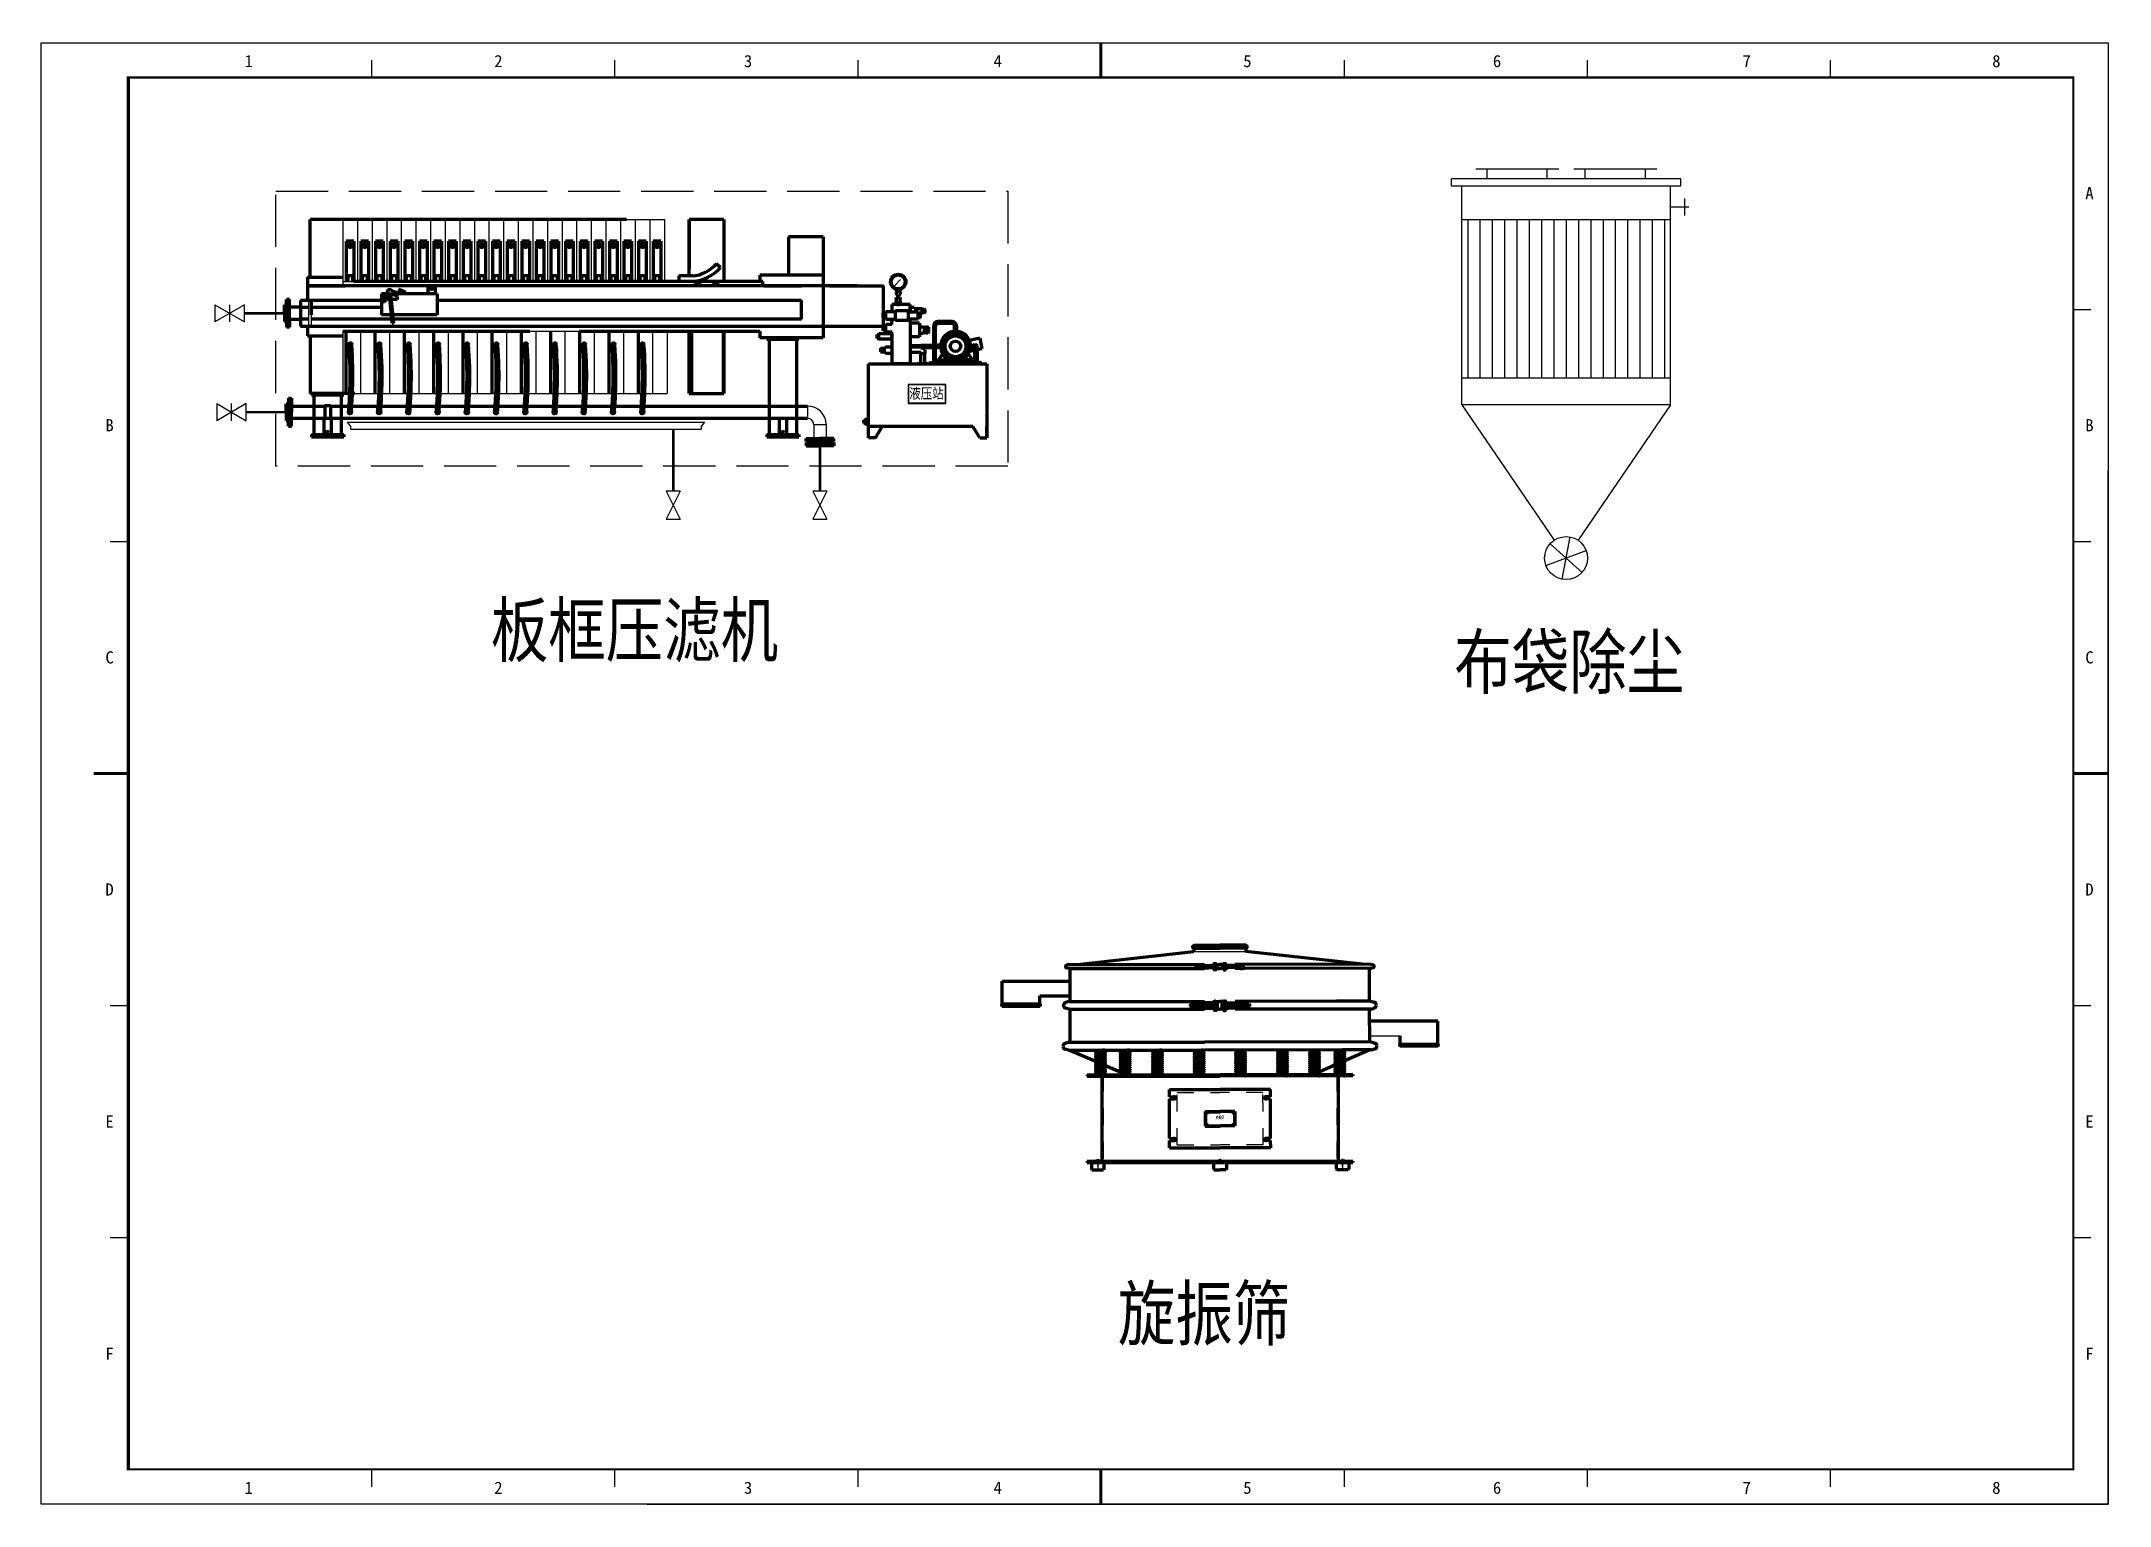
# Model space of a CAD drawing. Header units: millimetres. Extents: x 9671 to 25689, y -17516 to -2951.
# Drawn here: x 21157.4 to 21454.6, y -5527.3 to -5316.9 of the extents above; entities that cross this region are included whole.
import ezdxf

# ---------------------------------------------------------------- set-up
doc = ezdxf.new("R2010")
doc.units = ezdxf.units.MM
for name, pattern in [('DASH', [0.35, 0.25, -0.1]), ('EB_DASH', [6, 3, -3]), ('EB_DASHDOT', [39, 30, -3, 3, -3])]:
    doc.linetypes.add(name, pattern=pattern)
for name, color, linetype in [('01', 7, 'Continuous'), ('arrow', 7, 'Continuous'), ('GJ', 3, 'Continuous'), ('sb', 2, 'Continuous'), ('图框', 4, 'Continuous')]:
    doc.layers.add(name, color=color, linetype=linetype)
for name, color, linetype, lineweight in [('CAXA0', 7, 'Continuous', 70), ('CAXA1', 1, 'EB_DASHDOT', 25), ('CAXA2', 6, 'EB_DASH', 25), ('CAXA3', 7, 'Continuous', 25), ('CAXA4', 3, 'Continuous', 25), ('CAXA5', 4, 'Continuous', 25), ('循环水', 3, 'Continuous', 40), ('放空气管', 7, 'o_LINE', 30)]:
    doc.layers.add(name, color=color, linetype=linetype, lineweight=lineweight)
doc.styles.add('QSDI', font='SimSun.ttf', dxfattribs={"width": 0.8})
doc.styles.add('标准', font='SIMFANG.TTF', dxfattribs={"width": 0.667})
doc.linetypes.add('o_LINE', pattern='A,0.5,-0.2,["o",Standard,S=0.1,R=0,X=-0.1,Y=-0.05],-0.2', length=0.9)

msp = doc.modelspace()

# ---------------------------------------------------------------- texts
at = {"style": 'QSDI', "width": 0.8}
for s, p in [('板框压滤机', (21222.01, -5405.29)), ('布袋除尘', (21360.46, -5409.87)), ('旋振筛', (21312.12, -5503.5))]:
    msp.add_text(s, height=7.569, dxfattribs=at).set_placement(p)
at = {"layer": 'CAXA4', "color": 2, "linetype": 'Continuous', "lineweight": 25, "ltscale": 0.8, "insert": (21326.18, -5471.33), "char_height": 0.44, "attachment_point": 1, "style": '标准'}
msp.add_mtext('{\\fFangSong_GB2312|b0|i0|c134|p0;旋振筛}', dxfattribs=at)

# ---------------------------------------------------------------- blocks, each defined once
blk = doc.blocks.new('CAXBLOCK81', base_point=(-108, 2))
at = {"layer": 'CAXA0', "color": 0, "linetype": 'Continuous', "lineweight": 25}
blk.add_line((-108, 2), (-107, 2), dxfattribs=at)
blk = doc.blocks.new('CAXBLOCK83', base_point=(-108, 2))
at = {"layer": 'CAXA0', "color": 0, "linetype": 'Continuous', "lineweight": 25}
blk.add_line((-108, 2), (-108, 2), dxfattribs=at)
blk = doc.blocks.new('CAXBLOCK87', base_point=(-101, 16))
at = {"layer": 'CAXA0', "color": 0, "linetype": 'Continuous', "lineweight": 25}
blk.add_line((-101, 16), (-101, 16), dxfattribs=at)
blk = doc.blocks.new('CAXBLOCK108', base_point=(-32, 16))
at = {"layer": 'CAXA0', "color": 0, "linetype": 'Continuous', "lineweight": 25}
blk.add_line((-32, 16), (-32, 16), dxfattribs=at)
blk = doc.blocks.new('CAXBLOCK126', base_point=(-5984, -3976))
at = {"layer": 'CAXA0', "linetype": 'Continuous', "lineweight": 25}
blk.add_hatch(color=256, dxfattribs=at).paths.add_polyline_path([(470, 1638), (474, 1641), (473, 1642)], flags=0)
blk.add_line((473, 1642), (519, 1690), dxfattribs=at)
blk = doc.blocks.new('fanmen')
at = {"layer": 'arrow'}
for p, q in [((1, 0), (-1, 0)), ((1, -4), (-1, 0)), ((-1, -4), (1, 0)), ((-1, -4), (1, -4))]:
    blk.add_line(p, q, dxfattribs=at)
blk = doc.blocks.new('压滤机')
for points in [[(23914.47, -4585.43), (23909.02, -4585.43), (23909.02, -4588.16), (23914.47, -4588.16)], [(23914.39, -4585.51), (23909.09, -4585.51), (23909.09, -4588.05), (23914.39, -4588.05)]]:
    blk.add_lwpolyline(points, close=True)
at = {"layer": 'CAXA0', "color": 2}
for p, q in [((23823.12, -4570.04), (23823.12, -4561.74)), ((23868.54, -4561.74), (23823.12, -4561.74)), ((23882.57, -4561.74), (23877.57, -4561.74)), ((23877.57, -4569.84), (23877.57, -4561.74)), ((23877.57, -4561.74), (23877.57, -4568.79)), ((23882.57, -4561.74), (23882.57, -4570.64)), ((23828.3, -4564.84), (23828.3, -4570.64)), ((23829.4, -4564.84), (23828.3, -4564.84)), ((23829.4, -4564.84), (23829.4, -4570.64)), ((23830.4, -4564.84), (23830.4, -4570.64)), ((23831.5, -4564.84), (23830.4, -4564.84)), ((23831.5, -4564.84), (23831.5, -4570.64)), ((23832.5, -4564.84), (23832.5, -4570.64)), ((23833.6, -4564.84), (23832.5, -4564.84)), ((23833.6, -4564.84), (23833.6, -4570.64)), ((23834.6, -4564.84), (23834.6, -4570.64)), ((23835.7, -4564.84), (23834.6, -4564.84)), ((23835.7, -4564.84), (23835.7, -4570.64)), ((23836.7, -4564.84), (23836.7, -4570.64)), ((23837.8, -4564.84), (23836.7, -4564.84)), ((23837.8, -4564.84), (23837.8, -4570.64)), ((23838.8, -4564.84), (23838.8, -4570.64)), ((23839.9, -4564.84), (23838.8, -4564.84)), ((23839.9, -4564.84), (23839.9, -4570.64)), ((23840.9, -4564.84), (23840.9, -4570.64)), ((23842, -4564.84), (23840.9, -4564.84)), ((23842, -4564.84), (23842, -4570.64)), ((23843, -4564.84), (23843, -4570.64)), ((23844.1, -4564.84), (23843, -4564.84)), ((23844.1, -4564.84), (23844.1, -4570.64)), ((23845.1, -4564.84), (23845.1, -4570.64)), ((23846.2, -4564.84), (23845.1, -4564.84)), ((23846.2, -4564.84), (23846.2, -4570.64)), ((23847.2, -4564.84), (23847.2, -4570.64)), ((23848.3, -4564.84), (23847.2, -4564.84)), ((23848.3, -4564.84), (23848.3, -4570.64)), ((23849.3, -4564.84), (23849.3, -4570.64)), ((23850.4, -4564.84), (23849.3, -4564.84)), ((23850.4, -4564.84), (23850.4, -4570.64)), ((23851.4, -4564.84), (23851.4, -4570.64)), ((23852.5, -4564.84), (23851.4, -4564.84)), ((23852.5, -4564.84), (23852.5, -4570.64)), ((23853.5, -4564.84), (23853.5, -4570.64)), ((23854.6, -4564.84), (23853.5, -4564.84)), ((23854.6, -4564.84), (23854.6, -4570.64)), ((23855.6, -4564.84), (23855.6, -4570.64)), ((23856.7, -4564.84), (23855.6, -4564.84)), ((23856.7, -4564.84), (23856.7, -4570.64)), ((23857.7, -4564.84), (23857.7, -4570.64)), ((23858.8, -4564.84), (23857.7, -4564.84)), ((23858.8, -4564.84), (23858.8, -4570.64)), ((23859.8, -4564.84), (23859.8, -4570.64)), ((23860.9, -4564.84), (23859.8, -4564.84)), ((23860.9, -4564.84), (23860.9, -4570.64)), ((23861.9, -4564.84), (23861.9, -4570.64)), ((23863, -4564.84), (23861.9, -4564.84)), ((23863, -4564.84), (23863, -4570.64)), ((23864, -4564.84), (23864, -4570.64)), ((23865.1, -4564.84), (23864, -4564.84)), ((23865.1, -4564.84), (23865.1, -4570.64)), ((23866.1, -4564.84), (23866.1, -4570.64)), ((23867.2, -4564.84), (23866.1, -4564.84)), ((23867.2, -4564.84), (23867.2, -4570.64)), ((23868.2, -4564.84), (23868.2, -4570.64)), ((23869.3, -4564.84), (23868.2, -4564.84)), ((23869.3, -4564.84), (23869.3, -4570.64)), ((23870.3, -4564.84), (23870.3, -4570.64)), ((23871.4, -4564.84), (23870.3, -4564.84)), ((23871.4, -4564.84), (23871.4, -4570.64)), ((23872.4, -4564.84), (23872.4, -4570.64)), ((23873.5, -4564.84), (23872.4, -4564.84)), ((23873.5, -4564.84), (23873.5, -4570.64)), ((23896.83, -4564.24), (23891.83, -4564.24)), ((23891.83, -4564.24), (23891.83, -4569.74)), ((23896.83, -4564.24), (23896.83, -4578.74)), ((23877.57, -4568.79), (23877.57, -4565.64)), ((23877.57, -4567.82), (23877.57, -4568.77)), ((23822.72, -4570.04), (23822.72, -4571.24)), ((23822.72, -4570.04), (23822.72, -4573.35)), ((23822.72, -4570.04), (23827.8, -4570.04)), ((23828.5, -4569.84), (23828.5, -4570.64)), ((23829.2, -4569.84), (23828.5, -4569.84)), ((23829.2, -4569.84), (23829.2, -4570.64)), ((23851.54, -4570.64), (23829.32, -4570.64)), ((23830.6, -4569.84), (23830.6, -4570.64)), ((23831.3, -4569.84), (23830.6, -4569.84)), ((23831.3, -4569.84), (23831.3, -4570.64)), ((23832.7, -4569.84), (23832.7, -4570.64)), ((23833.4, -4569.84), (23832.7, -4569.84)), ((23833.4, -4569.84), (23833.4, -4570.64)), ((23834.8, -4569.84), (23834.8, -4570.64)), ((23835.5, -4569.84), (23834.8, -4569.84)), ((23835.5, -4569.84), (23835.5, -4570.64)), ((23836.9, -4569.84), (23836.9, -4570.64)), ((23837.6, -4569.84), (23836.9, -4569.84)), ((23837.6, -4569.84), (23837.6, -4570.64)), ((23839.64, -4570.64), (23838.74, -4570.64)), ((23839, -4569.84), (23839, -4570.64)), ((23839.7, -4569.84), (23839, -4569.84)), ((23839.7, -4569.84), (23839.7, -4570.64)), ((23840.94, -4570.64), (23840.04, -4570.64)), ((23841.1, -4569.84), (23841.1, -4570.64)), ((23841.8, -4569.84), (23841.1, -4569.84)), ((23841.8, -4569.84), (23841.8, -4570.64)), ((23843.2, -4569.84), (23843.2, -4570.64)), ((23843.9, -4569.84), (23843.2, -4569.84)), ((23843.9, -4569.84), (23843.9, -4570.64)), ((23845.3, -4569.84), (23845.3, -4570.64)), ((23846, -4569.84), (23845.3, -4569.84)), ((23846, -4569.84), (23846, -4570.64)), ((23847.4, -4569.84), (23847.4, -4570.64)), ((23848.1, -4569.84), (23847.4, -4569.84)), ((23848.1, -4569.84), (23848.1, -4570.64)), ((23849.5, -4569.84), (23849.5, -4570.64)), ((23850.2, -4569.84), (23849.5, -4569.84)), ((23850.2, -4569.84), (23850.2, -4570.64)), ((23888.13, -4570.64), (23851.54, -4570.64)), ((23851.6, -4569.84), (23851.6, -4570.64)), ((23852.3, -4569.84), (23851.6, -4569.84)), ((23852.3, -4569.84), (23852.3, -4570.64)), ((23853.7, -4569.84), (23853.7, -4570.64)), ((23854.4, -4569.84), (23853.7, -4569.84)), ((23854.4, -4569.84), (23854.4, -4570.64)), ((23856.44, -4570.64), (23855.54, -4570.64)), ((23855.8, -4569.84), (23855.8, -4570.64)), ((23856.5, -4569.84), (23855.8, -4569.84)), ((23856.5, -4569.84), (23856.5, -4570.64)), ((23857.74, -4570.64), (23856.84, -4570.64)), ((23857.9, -4569.84), (23857.9, -4570.64)), ((23858.6, -4569.84), (23857.9, -4569.84)), ((23858.6, -4569.84), (23858.6, -4570.64)), ((23860, -4569.84), (23860, -4570.64)), ((23860.7, -4569.84), (23860, -4569.84)), ((23860.7, -4569.84), (23860.7, -4570.64)), ((23862.1, -4569.84), (23862.1, -4570.64)), ((23862.8, -4569.84), (23862.1, -4569.84)), ((23862.8, -4569.84), (23862.8, -4570.64)), ((23864.2, -4569.84), (23864.2, -4570.64)), ((23864.9, -4569.84), (23864.2, -4569.84)), ((23864.9, -4569.84), (23864.9, -4570.64)), ((23866.94, -4570.64), (23866.04, -4570.64)), ((23866.3, -4569.84), (23866.3, -4570.64)), ((23867, -4569.84), (23866.3, -4569.84)), ((23867, -4569.84), (23867, -4570.64)), ((23868.24, -4570.64), (23867.34, -4570.64)), ((23868.4, -4569.84), (23868.4, -4570.64)), ((23869.1, -4569.84), (23868.4, -4569.84)), ((23869.1, -4569.84), (23869.1, -4570.64)), ((23870.5, -4569.84), (23870.5, -4570.64)), ((23871.2, -4569.84), (23870.5, -4569.84)), ((23871.2, -4569.84), (23871.2, -4570.64)), ((23872.6, -4569.84), (23872.6, -4570.64)), ((23873.3, -4569.84), (23872.6, -4569.84)), ((23873.3, -4569.84), (23873.3, -4570.64)), ((23876.05, -4570.64), (23875.15, -4570.64)), ((23878.07, -4569.84), (23876.07, -4569.84)), ((23876.07, -4569.84), (23876.07, -4570.64)), ((23882.07, -4570.64), (23876.07, -4570.64)), ((23882.07, -4568.64), (23881.47, -4568.11)), ((23887.74, -4569.74), (23887.74, -4570.64)), ((23896.73, -4569.74), (23887.74, -4569.74)), ((23888.13, -4571.24), (23888.13, -4570.64)), ((23819.72, -4575.21), (23819.72, -4573.21)), ((23820.12, -4573.21), (23819.72, -4573.21)), ((23820.12, -4576.1), (23820.12, -4573.21)), ((23833.93, -4573.35), (23821.72, -4573.35)), ((23821.72, -4573.35), (23821.72, -4574.35)), ((23833.36, -4571.24), (23822.72, -4571.24)), ((23822.72, -4571.24), (23828.12, -4571.24)), ((23823.27, -4573.52), (23823.27, -4575.41)), ((23823.27, -4573.52), (23823.27, -4575.41)), ((23823.27, -4573.52), (23823.27, -4575.41)), ((23851.54, -4571.24), (23833.36, -4571.24)), ((23833.36, -4572.41), (23833.36, -4573.26)), ((23834.21, -4572.41), (23833.36, -4572.41)), ((23833.36, -4573.26), (23833.67, -4573.26)), ((23833.36, -4573.26), (23833.67, -4573.26)), ((23833.36, -4573.52), (23833.8, -4573.52)), ((23833.36, -4573.52), (23833.36, -4575.41)), ((23833.67, -4572.96), (23833.67, -4573.26)), ((23833.93, -4572.96), (23833.93, -4573.39)), ((23834.21, -4573.21), (23834.21, -4572.01)), ((23834.58, -4573.21), (23834.21, -4573.21)), ((23834.41, -4571.81), (23834.58, -4571.81)), ((23834.44, -4572.73), (23834.44, -4572.49)), ((23834.5, -4572.79), (23834.54, -4572.79)), ((23834.51, -4572.41), (23834.51, -4572.41)), ((23834.51, -4572.44), (23834.67, -4572.43)), ((23834.9, -4576.64), (23834.51, -4572.44)), ((23834.67, -4572.43), (23835.06, -4576.64)), ((23834.74, -4572.73), (23834.74, -4572.48)), ((23835.61, -4573.21), (23834.74, -4573.21)), ((23834.84, -4572.38), (23835.95, -4572.38)), ((23841.36, -4572.41), (23835.01, -4572.41)), ((23835.61, -4572.84), (23835.61, -4573.21)), ((23835.95, -4572.38), (23836.7, -4572.18)), ((23835.96, -4571.79), (23835.98, -4572.02)), ((23835.98, -4571.77), (23836.71, -4572.11)), ((23836.76, -4572.41), (23836.56, -4572.41)), ((23840.36, -4571.21), (23840.06, -4571.51)), ((23840.06, -4572.41), (23840.06, -4571.51)), ((23840.36, -4571.21), (23840.76, -4571.21)), ((23840.56, -4571.42), (23840.56, -4571.42)), ((23841.06, -4571.51), (23840.76, -4571.21)), ((23841.06, -4571.51), (23841.06, -4572.41)), ((23841.36, -4572.41), (23841.36, -4573.52)), ((23849.02, -4573.35), (23841.36, -4573.35)), ((23841.36, -4573.52), (23841.36, -4575.41)), ((23851.54, -4573.35), (23848.45, -4573.35)), ((23901.73, -4571.24), (23851.54, -4571.24)), ((23893.73, -4573.35), (23851.54, -4573.35)), ((23882.97, -4571.24), (23882.57, -4571.24)), ((23886.74, -4571.24), (23886.08, -4571.24)), ((23886.74, -4571.24), (23886.74, -4571.24)), ((23888.34, -4571.24), (23893.74, -4571.24)), ((23893.73, -4576.04), (23893.73, -4573.35)), ((23897.74, -4571.24), (23903.43, -4571.24)), ((23901.73, -4571.24), (23905.51, -4571.24)), ((23905.51, -4577.01), (23905.51, -4571.24)), ((23907.37, -4572.06), (23907.29, -4572.1)), ((23907.29, -4572.1), (23907.29, -4572.45)), ((23907.37, -4572.5), (23907.29, -4572.45)), ((23907.3, -4573.15), (23907.3, -4572.95)), ((23907.3, -4572.95), (23907.9, -4572.95)), ((23907.36, -4573.15), (23907.3, -4573.15)), ((23907.3, -4573.75), (23907.3, -4573.47)), ((23907.36, -4573.47), (23907.3, -4573.47)), ((23907.9, -4573.75), (23907.3, -4573.75)), ((23907.33, -4571.82), (23907.33, -4571.98)), ((23907.87, -4571.82), (23907.33, -4571.82)), ((23907.87, -4571.98), (23907.33, -4571.98)), ((23907.36, -4573.47), (23907.36, -4573.15)), ((23907.4, -4572.06), (23907.37, -4572.06)), ((23907.37, -4572.5), (23907.49, -4572.5)), ((23907.82, -4573.79), (23907.38, -4573.79)), ((23907.38, -4573.79), (23907.38, -4573.91)), ((23907.4, -4572.06), (23907.4, -4571.98)), ((23907.4, -4573.75), (23907.4, -4573.79)), ((23907.49, -4572.5), (23907.49, -4572.95)), ((23907.49, -4572.95), (23907.71, -4572.95)), ((23907.51, -4571.79), (23907.51, -4571.82)), ((23907.69, -4571.79), (23907.69, -4571.82)), ((23907.71, -4572.95), (23907.71, -4572.5)), ((23907.71, -4572.5), (23907.84, -4572.5)), ((23907.8, -4572.06), (23907.8, -4571.98)), ((23907.84, -4572.06), (23907.8, -4572.06)), ((23907.8, -4573.75), (23907.8, -4573.79)), ((23907.82, -4573.79), (23907.82, -4573.91)), ((23907.84, -4572.06), (23907.91, -4572.1)), ((23907.84, -4572.5), (23907.91, -4572.45)), ((23907.9, -4573.15), (23907.84, -4573.15)), ((23907.84, -4573.15), (23907.84, -4573.47)), ((23907.9, -4573.47), (23907.84, -4573.47)), ((23907.87, -4571.82), (23907.87, -4571.98)), ((23907.9, -4572.95), (23907.9, -4573.15)), ((23907.9, -4573.47), (23907.9, -4573.75)), ((23907.91, -4572.45), (23907.91, -4572.1)), ((23819.42, -4575.21), (23819.42, -4574.01)), ((23819.42, -4574.01), (23819.72, -4574.01)), ((23819.42, -4575.21), (23819.42, -4576.41)), ((23819.42, -4576.41), (23819.72, -4576.41)), ((23819.72, -4575.21), (23819.72, -4577.21)), ((23821.72, -4574.32), (23820.12, -4574.32)), ((23820.12, -4576.1), (23820.12, -4577.21)), ((23821.72, -4576.1), (23820.12, -4576.1)), ((23821.72, -4574.35), (23822.87, -4574.35)), ((23821.72, -4574.35), (23821.73, -4574.35)), ((23821.72, -4574.4), (23821.72, -4576)), ((23821.72, -4576.04), (23821.72, -4577.04)), ((23822.87, -4576.04), (23821.72, -4576.04)), ((23821.73, -4576.04), (23821.72, -4576.04)), ((23823.27, -4574.35), (23833.36, -4574.35)), ((23834.84, -4576.04), (23823.27, -4576.04)), ((23834.79, -4575.41), (23833.36, -4575.41)), ((23835.06, -4576.64), (23834.9, -4576.64)), ((23841.36, -4575.41), (23834.95, -4575.41)), ((23849.04, -4576.04), (23835.01, -4576.04)), ((23851.54, -4576.04), (23848.45, -4576.04)), ((23893.73, -4576.04), (23851.54, -4576.04)), ((23905.46, -4575.86), (23905.46, -4575.16)), ((23905.82, -4575.16), (23905.46, -4575.16)), ((23905.46, -4575.86), (23905.82, -4575.86)), ((23905.82, -4576.03), (23905.82, -4574.99)), ((23907.02, -4574.99), (23905.82, -4574.99)), ((23905.82, -4576.03), (23907.02, -4576.03)), ((23905.82, -4577.88), (23905.82, -4576.84)), ((23906.7, -4576.84), (23905.82, -4576.84)), ((23906.7, -4573.95), (23906.7, -4574.99)), ((23909.3, -4573.95), (23906.7, -4573.95)), ((23906.7, -4576.03), (23906.7, -4576.45)), ((23906.7, -4576.84), (23906.7, -4576.45)), ((23907.02, -4574.95), (23907.2, -4574.95)), ((23907.02, -4574.99), (23907.02, -4574.95)), ((23907.02, -4576.07), (23907.02, -4576.03)), ((23907.02, -4576.07), (23907.2, -4576.07)), ((23907.2, -4574.81), (23909.08, -4574.81)), ((23907.2, -4576.21), (23907.2, -4574.81)), ((23907.2, -4576.21), (23909.08, -4576.21)), ((23907.38, -4573.91), (23907.82, -4573.91)), ((23907.4, -4573.91), (23907.4, -4573.95)), ((23907.4, -4573.95), (23907.8, -4573.95)), ((23907.8, -4573.91), (23907.8, -4573.95)), ((23909.08, -4576.21), (23909.08, -4574.81)), ((23909.26, -4574.95), (23909.08, -4574.95)), ((23909.26, -4576.07), (23909.08, -4576.07)), ((23909.26, -4574.99), (23909.26, -4574.95)), ((23909.26, -4574.99), (23910.46, -4574.99)), ((23910.46, -4576.03), (23909.26, -4576.03)), ((23909.26, -4576.07), (23909.26, -4576.03)), ((23909.3, -4574.99), (23909.3, -4573.95)), ((23909.92, -4574.37), (23909.3, -4574.37)), ((23909.3, -4574.37), (23909.3, -4574.87)), ((23909.3, -4576.45), (23909.3, -4576.03)), ((23909.3, -4576.45), (23909.3, -4577.88)), ((23910.66, -4576.62), (23909.3, -4576.62)), ((23909.92, -4574.55), (23909.92, -4574.37)), ((23911.06, -4574.55), (23909.92, -4574.55)), ((23910.46, -4576.03), (23910.46, -4574.99)), ((23910.46, -4575.16), (23910.82, -4575.16)), ((23910.82, -4575.86), (23910.46, -4575.86)), ((23910.66, -4576.62), (23910.66, -4577.71)), ((23910.82, -4575.86), (23910.82, -4575.16)), ((23910.82, -4575.19), (23911.06, -4575.19)), ((23911.06, -4575.19), (23911.06, -4574.55)), ((23911.4, -4574.67), (23911.06, -4574.67)), ((23911.06, -4575.07), (23911.4, -4575.07)), ((23911.5, -4574.97), (23911.5, -4574.77)), ((23915.38, -4576.39), (23913.3, -4576.39)), ((23915.38, -4576.67), (23913.3, -4576.67)), ((23820.12, -4577.21), (23819.72, -4577.21)), ((23821.72, -4577.06), (23851.54, -4577.06)), ((23822.72, -4577.06), (23822.72, -4578.44)), ((23822.72, -4578.44), (23827.8, -4578.44)), ((23823.12, -4578.44), (23823.12, -4586.74)), ((23827.8, -4577.78), (23828.67, -4577.78)), ((23828.22, -4577.78), (23828.22, -4586.74)), ((23828.7, -4577.78), (23837.87, -4577.78)), ((23832.42, -4577.78), (23832.42, -4586.74)), ((23836.62, -4577.78), (23836.62, -4586.74)), ((23837.1, -4577.78), (23846.27, -4577.78)), ((23837.9, -4577.78), (23848.67, -4577.78)), ((23840.82, -4577.78), (23840.82, -4586.74)), ((23845.02, -4577.78), (23845.02, -4586.74)), ((23845.5, -4577.78), (23854.67, -4577.78)), ((23849.22, -4577.78), (23849.22, -4586.74)), ((23851.54, -4577.06), (23905.46, -4577.06)), ((23853.42, -4577.78), (23853.42, -4586.74)), ((23857.62, -4577.78), (23857.62, -4586.74)), ((23861.82, -4577.78), (23874.89, -4577.78)), ((23861.82, -4577.78), (23861.82, -4586.74)), ((23866.02, -4577.78), (23866.02, -4586.74)), ((23870.22, -4577.78), (23870.22, -4586.74)), ((23874.92, -4577.78), (23887.74, -4577.78)), ((23877.57, -4586.74), (23877.57, -4577.78)), ((23877.89, -4577.78), (23877.89, -4586.74)), ((23882.45, -4577.78), (23882.45, -4586.74)), ((23882.57, -4577.78), (23882.57, -4586.74)), ((23887.74, -4577.78), (23887.74, -4578.74)), ((23887.74, -4577.78), (23887.74, -4577.78)), ((23896.83, -4578.74), (23887.74, -4578.74)), ((23888.74, -4578.74), (23888.74, -4578.94)), ((23888.74, -4578.94), (23893.34, -4578.94)), ((23889.04, -4578.94), (23889.04, -4592.64)), ((23893.04, -4592.64), (23893.04, -4578.94)), ((23893.34, -4578.74), (23893.34, -4578.94)), ((23904.6, -4578.26), (23904.8, -4578.26)), ((23904.6, -4578.82), (23904.6, -4578.26)), ((23904.6, -4578.82), (23904.8, -4578.82)), ((23904.8, -4578.94), (23904.8, -4578.14)), ((23906.7, -4578.14), (23904.8, -4578.14)), ((23906.7, -4578.94), (23904.8, -4578.94)), ((23905.82, -4577.01), (23905.46, -4577.01)), ((23905.46, -4577.71), (23905.46, -4577.01)), ((23905.46, -4577.24), (23905.46, -4577.24)), ((23905.46, -4577.71), (23905.82, -4577.71)), ((23905.82, -4577.88), (23906.7, -4577.88)), ((23906.7, -4579.05), (23906.7, -4577.88)), ((23906.7, -4578.14), (23906.7, -4578.94)), ((23906.7, -4579.05), (23906.7, -4581.25)), ((23909.3, -4577.88), (23909.3, -4579.05)), ((23910.66, -4578.58), (23909.3, -4578.58)), ((23909.3, -4579.05), (23909.3, -4580.15)), ((23909.3, -4579.85), (23910.84, -4579.85)), ((23910.66, -4577.1), (23910.84, -4577.1)), ((23910.66, -4577.71), (23910.66, -4578.58)), ((23910.84, -4577.1), (23910.9, -4577.16)), ((23910.84, -4578.1), (23910.9, -4578.04)), ((23910.84, -4579.77), (23912.7, -4579.77)), ((23910.84, -4579.77), (23910.84, -4580.18)), ((23910.9, -4577.16), (23911.26, -4577.16)), ((23910.9, -4578.04), (23911.26, -4578.04)), ((23911.26, -4577.16), (23911.32, -4577.22)), ((23911.32, -4577.98), (23911.26, -4578.04)), ((23911.32, -4577.22), (23911.62, -4577.22)), ((23911.32, -4577.22), (23911.32, -4577.98)), ((23911.32, -4577.98), (23911.62, -4577.98)), ((23911.68, -4577.16), (23911.62, -4577.22)), ((23911.62, -4577.22), (23911.62, -4577.98)), ((23911.62, -4577.22), (23911.62, -4577.98)), ((23911.62, -4577.98), (23911.68, -4578.04)), ((23911.68, -4577.16), (23911.88, -4577.16)), ((23911.88, -4578.04), (23911.68, -4578.04)), ((23911.88, -4577.16), (23911.94, -4577.22)), ((23911.94, -4577.98), (23911.88, -4578.04)), ((23911.94, -4577.22), (23911.94, -4577.98)), ((23911.94, -4577.22), (23911.94, -4577.98)), ((23912.7, -4582.43), (23912.7, -4576.99)), ((23912.98, -4582.43), (23912.98, -4576.99)), ((23912.98, -4579.77), (23913.3, -4579.77)), ((23913.72, -4579.77), (23913.3, -4579.77)), ((23914.06, -4579.63), (23913.72, -4579.63)), ((23913.72, -4579.63), (23913.72, -4580.27)), ((23914.06, -4579.63), (23914.14, -4579.63)), ((23914.14, -4579.63), (23914.14, -4580.27)), ((23914.2, -4579.69), (23914.14, -4579.69)), ((23914.37, -4579.65), (23914.2, -4579.65)), ((23914.2, -4579.65), (23914.2, -4580.25)), ((23915.56, -4577.81), (23915.68, -4577.65)), ((23915.57, -4577.94), (23916.11, -4577.94)), ((23915.57, -4577.94), (23915.57, -4578.28)), ((23915.57, -4578.28), (23916.11, -4578.28)), ((23915.6, -4578.33), (23916.08, -4578.33)), ((23915.6, -4578.47), (23915.6, -4578.33)), ((23915.62, -4578.33), (23915.62, -4578.28)), ((23915.7, -4577.53), (23915.7, -4576.99)), ((23915.7, -4577.53), (23915.7, -4577.94)), ((23915.7, -4577.53), (23915.98, -4577.53)), ((23915.98, -4576.99), (23915.98, -4577.53)), ((23915.98, -4577.53), (23915.98, -4577.94)), ((23916.12, -4577.81), (23916, -4577.64)), ((23916.06, -4578.33), (23916.06, -4578.28)), ((23916.08, -4578.47), (23916.08, -4578.33)), ((23916.11, -4578.28), (23916.11, -4577.94)), ((23917.31, -4579.65), (23917.48, -4579.65)), ((23917.48, -4579.65), (23917.48, -4580.25)), ((23917.48, -4579.69), (23917.54, -4579.69)), ((23917.62, -4579.63), (23917.54, -4579.63)), ((23917.54, -4579.63), (23917.54, -4580.27)), ((23917.62, -4579.63), (23917.96, -4579.63)), ((23919.31, -4578.79), (23917.84, -4579.12)), ((23917.96, -4579.63), (23917.96, -4580.27)), ((23917.96, -4579.77), (23918.38, -4579.77)), ((23918.38, -4579.75), (23918.76, -4579.75)), ((23918.38, -4579.75), (23918.38, -4580.15)), ((23918.38, -4579.77), (23918.38, -4580.13)), ((23919.31, -4578.79), (23919.64, -4580.3)), ((23903.32, -4593.09), (23903.32, -4582.49)), ((23903.32, -4582.49), (23919.51, -4582.49)), ((23905.06, -4580.24), (23905.58, -4580.24)), ((23905.06, -4580.24), (23905.06, -4580.74)), ((23905.06, -4580.74), (23905.58, -4580.74)), ((23905.58, -4580.19), (23905.78, -4580.19)), ((23905.58, -4580.19), (23905.58, -4580.79)), ((23905.58, -4580.79), (23905.78, -4580.79)), ((23905.78, -4580.03), (23905.78, -4580.19)), ((23905.78, -4580.03), (23906.7, -4580.03)), ((23905.78, -4580.79), (23905.78, -4580.95)), ((23905.78, -4580.95), (23906.7, -4580.95)), ((23906.7, -4581.25), (23906.7, -4582.49)), ((23906.7, -4582.43), (23909.3, -4582.43)), ((23909.3, -4580.05), (23910.84, -4580.05)), ((23909.3, -4580.15), (23909.3, -4581.25)), ((23909.3, -4580.15), (23909.3, -4580.91)), ((23909.3, -4580.8), (23910.73, -4580.8)), ((23909.3, -4581.25), (23909.3, -4582.49)), ((23910.35, -4582.43), (23911.85, -4582.43)), ((23910.35, -4582.49), (23910.35, -4582.43)), ((23910.35, -4582.43), (23910.41, -4582.43)), ((23910.79, -4580.86), (23910.79, -4580.99)), ((23910.79, -4580.99), (23911.41, -4580.99)), ((23910.82, -4580.99), (23910.82, -4582.43)), ((23910.84, -4580.13), (23912.7, -4580.13)), ((23910.84, -4580.18), (23911.1, -4580.18)), ((23911.38, -4580.99), (23911.38, -4582.43)), ((23911.41, -4580.49), (23911.41, -4580.99)), ((23911.71, -4582.43), (23911.72, -4582.43)), ((23911.85, -4582.43), (23911.85, -4582.49)), ((23911.85, -4582.49), (23912.09, -4582.49)), ((23912.09, -4582.43), (23912.15, -4582.43)), ((23912.09, -4582.49), (23912.09, -4582.43)), ((23912.14, -4582.29), (23912.14, -4582.4)), ((23912.14, -4582.4), (23912.34, -4582.4)), ((23912.15, -4582.28), (23912.33, -4582.28)), ((23912.25, -4582.43), (23912.26, -4582.43)), ((23912.34, -4582.29), (23912.34, -4582.4)), ((23912.34, -4582.43), (23913.59, -4582.43)), ((23912.74, -4582.29), (23912.74, -4582.4)), ((23912.74, -4582.4), (23912.94, -4582.4)), ((23912.75, -4582.28), (23912.93, -4582.28)), ((23912.85, -4582.43), (23912.86, -4582.43)), ((23912.94, -4582.29), (23912.94, -4582.4)), ((23912.98, -4580.13), (23913.3, -4580.13)), ((23913.72, -4580.13), (23913.3, -4580.13)), ((23913.34, -4582.29), (23913.34, -4582.4)), ((23913.34, -4582.4), (23913.54, -4582.4)), ((23913.35, -4582.28), (23913.53, -4582.28)), ((23913.39, -4581.89), (23913.99, -4581.06)), ((23913.39, -4581.89), (23914.43, -4581.89)), ((23913.39, -4582.19), (23913.39, -4581.89)), ((23913.39, -4582.19), (23914.43, -4582.19)), ((23913.39, -4582.19), (23913.39, -4582.28)), ((23913.45, -4582.43), (23913.46, -4582.43)), ((23913.54, -4582.29), (23913.54, -4582.4)), ((23913.59, -4582.43), (23913.59, -4582.49)), ((23913.72, -4580.27), (23914.06, -4580.27)), ((23914.06, -4580.27), (23914.14, -4580.27)), ((23914.2, -4580.21), (23914.14, -4580.21)), ((23914.37, -4580.25), (23914.2, -4580.25)), ((23914.43, -4581.89), (23914.58, -4581.7)), ((23914.43, -4582.19), (23914.43, -4581.89)), ((23914.43, -4582.19), (23914.43, -4582.29)), ((23914.43, -4582.29), (23917.25, -4582.29)), ((23914.43, -4582.49), (23917.25, -4582.49)), ((23917.25, -4581.89), (23917.1, -4581.7)), ((23918.29, -4581.89), (23917.25, -4581.89)), ((23917.25, -4582.19), (23917.25, -4581.89)), ((23917.25, -4582.19), (23918.29, -4582.19)), ((23917.25, -4582.19), (23917.25, -4582.29)), ((23917.31, -4580.25), (23917.48, -4580.25)), ((23917.48, -4580.21), (23917.54, -4580.21)), ((23917.62, -4580.27), (23917.54, -4580.27)), ((23917.96, -4580.27), (23917.62, -4580.27)), ((23918.29, -4581.89), (23917.69, -4581.06)), ((23918.58, -4580.53), (23917.87, -4580.69)), ((23917.96, -4580.13), (23918.38, -4580.13)), ((23918.01, -4582.49), (23918.01, -4582.43)), ((23918.01, -4582.43), (23918.07, -4582.43)), ((23918.06, -4582.29), (23918.06, -4582.4)), ((23918.06, -4582.4), (23918.26, -4582.4)), ((23918.07, -4582.28), (23918.25, -4582.28)), ((23918.17, -4582.43), (23918.18, -4582.43)), ((23918.26, -4582.29), (23918.26, -4582.4)), ((23918.26, -4582.39), (23918.29, -4582.39)), ((23918.26, -4582.43), (23919.51, -4582.43)), ((23918.29, -4582.19), (23918.29, -4581.89)), ((23918.29, -4582.43), (23918.29, -4582.19)), ((23918.5, -4580.15), (23918.38, -4580.15)), ((23918.56, -4580.33), (23918.56, -4580.21)), ((23918.96, -4580.33), (23918.56, -4580.33)), ((23918.58, -4580.33), (23918.58, -4582.43)), ((23918.66, -4582.29), (23918.66, -4582.4)), ((23918.66, -4582.4), (23918.86, -4582.4)), ((23918.67, -4582.28), (23918.85, -4582.28)), ((23918.77, -4582.43), (23918.78, -4582.43)), ((23918.86, -4582.29), (23918.86, -4582.4)), ((23919.64, -4580.29), (23918.94, -4580.45)), ((23918.94, -4580.33), (23918.94, -4582.43)), ((23918.94, -4580.33), (23918.94, -4582.43)), ((23918.96, -4580.33), (23918.96, -4579.95)), ((23919.26, -4582.29), (23919.26, -4582.4)), ((23919.26, -4582.4), (23919.46, -4582.4)), ((23919.27, -4582.28), (23919.45, -4582.28)), ((23919.37, -4582.43), (23919.38, -4582.43)), ((23919.46, -4582.29), (23919.46, -4582.4)), ((23919.51, -4582.43), (23919.51, -4582.49)), ((23919.51, -4582.49), (23920.32, -4582.49)), ((23920.32, -4582.49), (23920.32, -4593.09)), ((23819.67, -4589.42), (23819.67, -4588.22)), ((23819.67, -4588.22), (23819.97, -4588.22)), ((23819.97, -4587.42), (23819.97, -4589.42)), ((23819.97, -4587.42), (23820.43, -4587.42)), ((23820.43, -4587.42), (23820.43, -4589.42)), ((23820.43, -4588.53), (23825.22, -4588.53)), ((23829.54, -4586.74), (23823.12, -4586.74)), ((23823.32, -4586.94), (23823.32, -4586.74)), ((23823.32, -4586.94), (23827.92, -4586.94)), ((23827.62, -4586.94), (23823.62, -4586.94)), ((23823.62, -4586.94), (23823.62, -4592.64)), ((23825.22, -4588.47), (23826.02, -4588.47)), ((23825.22, -4588.47), (23825.22, -4590.31)), ((23826.02, -4588.47), (23826.02, -4590.31)), ((23826.02, -4588.53), (23864.43, -4588.53)), ((23827.62, -4592.64), (23827.62, -4586.94)), ((23827.92, -4586.74), (23827.92, -4586.94)), ((23864.43, -4588.53), (23876.19, -4588.53)), ((23876.19, -4588.53), (23891.44, -4588.53)), ((23877.57, -4586.74), (23882.57, -4586.74)), ((23877.57, -4586.74), (23882.57, -4586.74)), ((23891.44, -4588.53), (23894.58, -4588.53)), ((23819.67, -4589.42), (23819.67, -4590.62)), ((23819.67, -4590.62), (23819.97, -4590.62)), ((23819.97, -4591.42), (23819.97, -4589.42)), ((23819.97, -4591.42), (23820.43, -4591.42)), ((23820.43, -4591.42), (23820.43, -4589.42)), ((23864.43, -4590.31), (23820.43, -4590.31)), ((23825.12, -4590.51), (23825.12, -4590.31)), ((23825.12, -4592.61), (23825.12, -4590.31)), ((23826.12, -4590.31), (23826.12, -4590.51)), ((23826.12, -4590.31), (23826.12, -4592.61)), ((23894.58, -4590.31), (23864.43, -4590.31)), ((23890.54, -4592.61), (23890.54, -4590.31)), ((23891.54, -4590.31), (23891.54, -4592.61)), ((23902.65, -4590.55), (23902.79, -4590.55)), ((23902.65, -4590.99), (23902.65, -4590.55)), ((23902.65, -4590.77), (23902.79, -4590.77)), ((23902.65, -4590.99), (23902.79, -4590.99)), ((23902.79, -4590.47), (23902.79, -4591.07)), ((23902.79, -4590.47), (23902.92, -4590.47)), ((23902.79, -4591.07), (23902.92, -4591.07)), ((23902.87, -4591.07), (23902.87, -4590.47)), ((23902.92, -4591.09), (23902.92, -4590.45)), ((23903.32, -4590.45), (23902.92, -4590.45)), ((23902.92, -4591.09), (23903.32, -4591.09)), ((23918.32, -4591.49), (23903.32, -4591.49)), ((23904.32, -4593.09), (23905.32, -4591.49)), ((23919.32, -4593.09), (23918.32, -4591.49)), ((23920.32, -4593.09), (23920.32, -4591.49)), ((23823.32, -4592.64), (23823.32, -4592.94)), ((23823.32, -4592.64), (23827.92, -4592.64)), ((23823.32, -4592.94), (23827.92, -4592.94)), ((23827.92, -4592.64), (23827.92, -4592.94)), ((23888.74, -4592.64), (23893.34, -4592.64)), ((23888.74, -4592.64), (23888.74, -4592.94)), ((23888.74, -4592.94), (23893.34, -4592.94)), ((23893.34, -4592.64), (23893.34, -4592.94)), ((23894.36, -4593.65), (23894.36, -4593.19)), ((23894.36, -4593.19), (23896.36, -4593.19)), ((23894.36, -4593.65), (23896.36, -4593.65)), ((23894.36, -4593.77), (23894.36, -4594.23)), ((23894.36, -4593.77), (23896.36, -4593.77)), ((23894.36, -4594.23), (23896.36, -4594.23)), ((23895.01, -4593.65), (23895.01, -4593.71)), ((23895.01, -4593.71), (23896.36, -4593.71)), ((23895.01, -4593.71), (23896.36, -4593.71)), ((23895.01, -4593.77), (23895.01, -4593.71)), ((23897.25, -4593.71), (23895.47, -4593.71)), ((23897.25, -4593.71), (23895.47, -4593.71)), ((23898.36, -4593.19), (23896.36, -4593.19)), ((23898.36, -4593.65), (23896.36, -4593.65)), ((23897.71, -4593.71), (23896.36, -4593.71)), ((23897.71, -4593.71), (23896.36, -4593.71)), ((23898.36, -4593.77), (23896.36, -4593.77)), ((23898.36, -4594.23), (23896.36, -4594.23)), ((23897.71, -4593.65), (23897.71, -4593.71)), ((23897.71, -4593.77), (23897.71, -4593.71)), ((23898.36, -4593.65), (23898.36, -4593.19)), ((23898.36, -4593.77), (23898.36, -4594.23)), ((23904.32, -4593.09), (23903.32, -4593.09)), ((23919.32, -4593.09), (23920.32, -4593.09))]:
    blk.add_line(p, q, dxfattribs=at)
at = {"layer": 'CAXA0', "color": 2, "linetype": 'ByBlock', "lineweight": -2}
for p, q in [((23888.74, -4592.64), (23893.34, -4592.64)), ((23888.74, -4592.94), (23893.34, -4592.94)), ((23893.34, -4592.64), (23893.34, -4592.94))]:
    blk.add_line(p, q, dxfattribs=at)
at = {"layer": 'CAXA0', "color": 2}
for centre, radius in [((23828.85, -4565.49), 0.27), ((23828.85, -4565.49), 0.18), ((23830.95, -4565.49), 0.27), ((23830.95, -4565.49), 0.18), ((23833.05, -4565.49), 0.27), ((23833.05, -4565.49), 0.18), ((23835.15, -4565.49), 0.27), ((23835.15, -4565.49), 0.18), ((23837.25, -4565.49), 0.27), ((23837.25, -4565.49), 0.18), ((23839.35, -4565.49), 0.27), ((23839.35, -4565.49), 0.18), ((23841.45, -4565.49), 0.27), ((23841.45, -4565.49), 0.18), ((23843.55, -4565.49), 0.27), ((23843.55, -4565.49), 0.18), ((23845.65, -4565.49), 0.27), ((23845.65, -4565.49), 0.18), ((23847.75, -4565.49), 0.27), ((23847.75, -4565.49), 0.18), ((23849.85, -4565.49), 0.27), ((23849.85, -4565.49), 0.18), ((23851.95, -4565.49), 0.27), ((23851.95, -4565.49), 0.18), ((23854.05, -4565.49), 0.27), ((23854.05, -4565.49), 0.18), ((23856.15, -4565.49), 0.27), ((23856.15, -4565.49), 0.18), ((23858.25, -4565.49), 0.27), ((23858.25, -4565.49), 0.18), ((23860.35, -4565.49), 0.27), ((23860.35, -4565.49), 0.18), ((23862.45, -4565.49), 0.27), ((23862.45, -4565.49), 0.18), ((23864.55, -4565.49), 0.27), ((23864.55, -4565.49), 0.18), ((23866.65, -4565.49), 0.27), ((23866.65, -4565.49), 0.18), ((23868.75, -4565.49), 0.27), ((23868.75, -4565.49), 0.18), ((23870.85, -4565.49), 0.27), ((23870.85, -4565.49), 0.18), ((23872.95, -4565.49), 0.27), ((23872.95, -4565.49), 0.18), ((23907.6, -4570.7), 1.1), ((23907.6, -4570.7), 1), ((23840.56, -4571.59), 0.2), ((23828.88, -4579.66), 0.2), ((23833.08, -4579.66), 0.2), ((23837.28, -4579.66), 0.2), ((23841.48, -4579.66), 0.2), ((23845.68, -4579.66), 0.2), ((23849.88, -4579.66), 0.2), ((23854.08, -4579.66), 0.2), ((23858.28, -4579.66), 0.2), ((23862.48, -4579.66), 0.2), ((23866.68, -4579.66), 0.2), ((23870.88, -4579.66), 0.2), ((23915.84, -4579.95), 1.5), ((23915.84, -4579.95), 0.75), ((23828.82, -4589.42), 0.17), ((23833.02, -4589.42), 0.17), ((23837.22, -4589.42), 0.17), ((23841.42, -4589.42), 0.17), ((23845.62, -4589.42), 0.17), ((23849.82, -4589.42), 0.17), ((23854.02, -4589.42), 0.17), ((23858.22, -4589.42), 0.17), ((23862.42, -4589.42), 0.17), ((23866.62, -4589.42), 0.17), ((23870.82, -4589.42), 0.17), ((23825.62, -4592.31), 0.135), ((23891.04, -4592.31), 0.135)]:
    blk.add_circle(centre, radius, dxfattribs=at)
for centre, radius, start, end in [((23877.58, -4564.66), 5.2, 274.721, 318.45), ((23877.58, -4564.66), 6, 274.721, 318.45), ((23878.77, -4569.84), 1, 233.1301, 306.8699), ((23881.37, -4569.84), 1, 233.1301, 306.8699), ((23833.8, -4572.96), 0.13, 0, 180), ((23833.8, -4572.96), 0.13, 0, 180), ((23833.8, -4573.39), 0.13, 270, 0), ((23834.41, -4572.01), 0.2, 90, 180), ((23834.51, -4572.11), 0.3, 42.6844, 243.1035), ((23834.32, -4572.49), 0.12, 0, 63.1035), ((23834.5, -4572.73), 0.06, 180, 270), ((23834.58, -4572.01), 0.2, 25.0478, 90), ((23834.68, -4572.73), 0.06, 291.4991, 360), ((23835.61, -4570.57), 1.6, 236.6557, 279.8528), ((23834.84, -4572.48), 0.1, 90, 180), ((23835.61, -4571.81), 0.85, 222.0356, 259.0194), ((23835.41, -4572.84), 0.2, 0, 79.0194), ((23835.87, -4572.03), 0.12, 279.8528, 7), ((23835.98, -4571.79), 0.02, 65, 187), ((23836.69, -4572.14), 0.04, 285, 65), ((23821.82, -4574.4), 0.1, 153.2858, 180), ((23821.82, -4576), 0.1, 180, 206.7731), ((23911.4, -4574.77), 0.1, 0, 90), ((23911.4, -4574.97), 0.1, 270, 0), ((23913.3, -4576.99), 0.6, 90, 180), ((23913.3, -4576.99), 0.32, 90, 180), ((23915.38, -4576.99), 0.6, 0, 90), ((23915.38, -4576.99), 0.32, 0, 90), ((23915.84, -4579.95), 2.16, 93.7162, 175.2198), ((23915.84, -4579.95), 1.9, 98.1697, 170.304), ((23915.84, -4579.95), 2.16, 4.7802, 86.2838), ((23915.84, -4579.95), 1.9, 9.696, 81.8303), ((23918.76, -4579.95), 0.2, 0, 90), ((23910.73, -4580.86), 0.06, 0, 90), ((23911.1, -4580.49), 0.31, 0, 90), ((23912.15, -4582.29), 0.012, 90, 180), ((23912.33, -4582.29), 0.012, 0, 90), ((23912.75, -4582.29), 0.012, 90, 180), ((23912.93, -4582.29), 0.012, 0, 90), ((23913.35, -4582.29), 0.012, 90, 180), ((23913.53, -4582.29), 0.012, 0, 90), ((23915.84, -4579.95), 2.16, 184.7802, 355.2198), ((23915.84, -4579.95), 1.9, 189.696, 350.304), ((23918.07, -4582.29), 0.012, 90, 180), ((23918.25, -4582.29), 0.012, 0, 90), ((23918.5, -4580.21), 0.06, 0, 90), ((23918.67, -4582.29), 0.012, 90, 180), ((23918.85, -4582.29), 0.012, 0, 90), ((23919.27, -4582.29), 0.012, 90, 180), ((23919.45, -4582.29), 0.012, 0, 90)]:
    blk.add_arc(centre, radius, start, end, dxfattribs=at)
at = {"layer": 'CAXA0'}
for centre in [(23828.82, -4589.42), (23833.02, -4589.42), (23837.22, -4589.42), (23841.42, -4589.42), (23845.62, -4589.42), (23849.82, -4589.42), (23854.02, -4589.42), (23858.22, -4589.42), (23862.42, -4589.42), (23866.62, -4589.42), (23870.82, -4589.42)]:
    blk.add_ellipse(centre, major_axis=(-0.17, 0.17), ratio=1, start_param=3.926991, end_param=10.210176, dxfattribs=at)
at = {"layer": 'CAXA0', "color": 2}
for points, knots in [([(23828.62, -4589.42), (23828.71, -4588.35), (23828.91, -4585.11), (23828.84, -4581.85), (23828.67, -4579.68)], [0, 0, 0, 0, 160.671436, 487.631395, 487.631395, 487.631395, 487.631395]), ([(23829.02, -4589.42), (23829.11, -4588.35), (23829.31, -4585.11), (23829.24, -4581.85), (23829.07, -4579.68)], [0, 0, 0, 0, 160.702904, 487.634238, 487.634238, 487.634238, 487.634238]), ([(23832.82, -4589.42), (23832.91, -4588.35), (23833.11, -4585.11), (23833.04, -4581.85), (23832.87, -4579.68)], [0, 0, 0, 0, 160.671436, 487.631395, 487.631395, 487.631395, 487.631395]), ([(23833.22, -4589.42), (23833.31, -4588.35), (23833.51, -4585.11), (23833.44, -4581.85), (23833.27, -4579.68)], [0, 0, 0, 0, 160.702904, 487.634238, 487.634238, 487.634238, 487.634238]), ([(23837.02, -4589.42), (23837.11, -4588.35), (23837.31, -4585.11), (23837.24, -4581.85), (23837.07, -4579.68)], [0, 0, 0, 0, 160.671436, 487.631395, 487.631395, 487.631395, 487.631395]), ([(23837.42, -4589.42), (23837.51, -4588.35), (23837.71, -4585.11), (23837.64, -4581.85), (23837.47, -4579.68)], [0, 0, 0, 0, 160.702904, 487.634238, 487.634238, 487.634238, 487.634238]), ([(23841.22, -4589.42), (23841.31, -4588.35), (23841.51, -4585.11), (23841.44, -4581.85), (23841.27, -4579.68)], [0, 0, 0, 0, 160.671436, 487.631395, 487.631395, 487.631395, 487.631395]), ([(23841.62, -4589.42), (23841.71, -4588.35), (23841.91, -4585.11), (23841.84, -4581.85), (23841.67, -4579.68)], [0, 0, 0, 0, 160.702904, 487.634238, 487.634238, 487.634238, 487.634238]), ([(23845.42, -4589.42), (23845.51, -4588.35), (23845.71, -4585.11), (23845.64, -4581.85), (23845.47, -4579.68)], [0, 0, 0, 0, 160.671436, 487.631395, 487.631395, 487.631395, 487.631395]), ([(23845.82, -4589.42), (23845.91, -4588.35), (23846.11, -4585.11), (23846.04, -4581.85), (23845.87, -4579.68)], [0, 0, 0, 0, 160.702904, 487.634238, 487.634238, 487.634238, 487.634238]), ([(23849.62, -4589.42), (23849.71, -4588.35), (23849.91, -4585.11), (23849.84, -4581.85), (23849.67, -4579.68)], [0, 0, 0, 0, 160.671436, 487.631395, 487.631395, 487.631395, 487.631395]), ([(23850.02, -4589.42), (23850.11, -4588.35), (23850.31, -4585.11), (23850.24, -4581.85), (23850.07, -4579.68)], [0, 0, 0, 0, 160.702904, 487.634238, 487.634238, 487.634238, 487.634238]), ([(23853.82, -4589.42), (23853.91, -4588.35), (23854.11, -4585.11), (23854.04, -4581.85), (23853.87, -4579.68)], [0, 0, 0, 0, 160.671436, 487.631395, 487.631395, 487.631395, 487.631395]), ([(23854.22, -4589.42), (23854.31, -4588.35), (23854.51, -4585.11), (23854.44, -4581.85), (23854.27, -4579.68)], [0, 0, 0, 0, 160.702904, 487.634238, 487.634238, 487.634238, 487.634238]), ([(23858.02, -4589.42), (23858.11, -4588.35), (23858.31, -4585.11), (23858.24, -4581.85), (23858.07, -4579.68)], [0, 0, 0, 0, 160.671436, 487.631395, 487.631395, 487.631395, 487.631395]), ([(23858.42, -4589.42), (23858.51, -4588.35), (23858.71, -4585.11), (23858.64, -4581.85), (23858.47, -4579.68)], [0, 0, 0, 0, 160.702904, 487.634238, 487.634238, 487.634238, 487.634238]), ([(23862.22, -4589.42), (23862.31, -4588.35), (23862.51, -4585.11), (23862.44, -4581.85), (23862.27, -4579.68)], [0, 0, 0, 0, 160.671436, 487.631395, 487.631395, 487.631395, 487.631395]), ([(23862.62, -4589.42), (23862.71, -4588.35), (23862.91, -4585.11), (23862.84, -4581.85), (23862.67, -4579.68)], [0, 0, 0, 0, 160.702904, 487.634238, 487.634238, 487.634238, 487.634238]), ([(23866.42, -4589.42), (23866.51, -4588.35), (23866.71, -4585.11), (23866.64, -4581.85), (23866.47, -4579.68)], [0, 0, 0, 0, 160.671436, 487.631395, 487.631395, 487.631395, 487.631395]), ([(23866.82, -4589.42), (23866.91, -4588.35), (23867.11, -4585.11), (23867.04, -4581.85), (23866.87, -4579.68)], [0, 0, 0, 0, 160.702904, 487.634238, 487.634238, 487.634238, 487.634238]), ([(23870.62, -4589.42), (23870.71, -4588.35), (23870.91, -4585.11), (23870.84, -4581.85), (23870.67, -4579.68)], [0, 0, 0, 0, 160.671436, 487.631395, 487.631395, 487.631395, 487.631395]), ([(23871.02, -4589.42), (23871.11, -4588.35), (23871.31, -4585.11), (23871.24, -4581.85), (23871.07, -4579.68)], [0, 0, 0, 0, 160.702904, 487.634238, 487.634238, 487.634238, 487.634238])]:
    blk.add_open_spline(points, degree=3, knots=knots, dxfattribs=at)
at = {"layer": 'CAXA0', "color": 2, "linetype": 'Continuous', "lineweight": 70}
blk.add_point((23907.81, -4572.06), dxfattribs=at)
at = {"layer": 'CAXA2', "color": 2}
for p, q in [((23823.74, -4586.94), (23823.74, -4592.64)), ((23825.22, -4588.53), (23826.02, -4588.53)), ((23827.5, -4592.64), (23827.5, -4586.94))]:
    blk.add_line(p, q, dxfattribs=at)
at = {"layer": 'CAXA3', "color": 2, "linetype": 'Continuous', "lineweight": 25}
for p, q in [((23828.22, -4586.74), (23830.32, -4586.74)), ((23832.42, -4586.74), (23834.52, -4586.74)), ((23836.62, -4586.74), (23838.72, -4586.74)), ((23840.82, -4586.74), (23842.92, -4586.74)), ((23845.02, -4586.74), (23847.12, -4586.74)), ((23849.22, -4586.74), (23851.32, -4586.74)), ((23853.42, -4586.74), (23855.52, -4586.74)), ((23857.62, -4586.74), (23859.72, -4586.74)), ((23861.82, -4586.74), (23863.92, -4586.74)), ((23866.02, -4586.74), (23868.12, -4586.74)), ((23870.22, -4586.74), (23872.32, -4586.74))]:
    blk.add_line(p, q, dxfattribs=at)
at = {"layer": 'CAXA4', "color": 2}
for p, q in [((23827.8, -4561.74), (23827.8, -4571.24)), ((23827.8, -4561.74), (23827.8, -4570.64)), ((23829.9, -4561.74), (23829.9, -4570.64)), ((23829.9, -4561.74), (23829.9, -4570.64)), ((23832, -4561.74), (23832, -4570.64)), ((23832, -4561.74), (23832, -4570.64)), ((23834.1, -4561.74), (23834.1, -4570.64)), ((23834.1, -4561.74), (23834.1, -4570.64)), ((23836.2, -4561.74), (23836.2, -4570.64)), ((23836.2, -4561.74), (23836.2, -4570.64)), ((23838.3, -4561.74), (23838.3, -4570.64)), ((23838.3, -4561.74), (23838.3, -4570.64)), ((23840.4, -4561.74), (23840.4, -4570.64)), ((23840.4, -4561.74), (23840.4, -4570.64)), ((23842.5, -4561.74), (23842.5, -4570.64)), ((23842.5, -4561.74), (23842.5, -4570.64)), ((23844.6, -4561.74), (23844.6, -4570.64)), ((23844.6, -4561.74), (23844.6, -4570.64)), ((23846.7, -4561.74), (23846.7, -4570.64)), ((23846.7, -4561.74), (23846.7, -4570.64)), ((23848.8, -4561.74), (23848.8, -4570.64)), ((23848.8, -4561.74), (23848.8, -4570.64)), ((23850.9, -4561.74), (23850.9, -4570.64)), ((23850.9, -4561.74), (23850.9, -4570.64)), ((23853, -4561.74), (23853, -4570.64)), ((23853, -4561.74), (23853, -4570.64)), ((23855.1, -4561.74), (23855.1, -4570.64)), ((23855.1, -4561.74), (23855.1, -4570.64)), ((23857.2, -4561.74), (23857.2, -4570.64)), ((23857.2, -4561.74), (23857.2, -4570.64)), ((23859.3, -4561.74), (23859.3, -4570.64)), ((23859.3, -4561.74), (23859.3, -4570.64)), ((23861.4, -4561.74), (23861.4, -4570.64)), ((23861.4, -4561.74), (23861.4, -4570.64)), ((23861.4, -4561.74), (23861.4, -4570.64)), ((23863.5, -4561.74), (23863.5, -4570.64)), ((23863.5, -4561.74), (23863.5, -4570.64)), ((23865.6, -4561.74), (23865.6, -4570.64)), ((23865.6, -4561.74), (23865.6, -4570.64)), ((23867.7, -4561.74), (23867.7, -4570.64)), ((23867.7, -4561.74), (23867.7, -4570.64)), ((23869.8, -4561.74), (23869.8, -4570.64)), ((23869.8, -4561.74), (23869.8, -4570.64)), ((23871.9, -4561.74), (23871.9, -4570.64)), ((23871.9, -4561.74), (23871.9, -4570.64)), ((23871.9, -4561.74), (23871.9, -4570.64)), ((23874, -4561.74), (23874, -4570.64)), ((23822.87, -4573.48), (23823.27, -4573.48)), ((23822.87, -4573.48), (23822.87, -4576.92)), ((23823.27, -4573.48), (23823.27, -4576.92)), ((23822.87, -4576.92), (23823.27, -4576.92)), ((23827.8, -4577.78), (23827.8, -4586.74)), ((23828.22, -4577.78), (23828.22, -4586.74)), ((23830.32, -4577.78), (23830.32, -4586.74)), ((23832.42, -4577.78), (23832.42, -4586.74)), ((23832.42, -4577.78), (23832.42, -4586.74)), ((23834.52, -4577.78), (23834.52, -4586.74)), ((23836.62, -4577.78), (23836.62, -4586.74)), ((23836.62, -4577.78), (23836.62, -4586.74)), ((23838.72, -4577.78), (23838.72, -4586.74)), ((23840.82, -4577.78), (23840.82, -4586.74)), ((23840.82, -4577.78), (23840.82, -4586.74)), ((23842.92, -4577.78), (23842.92, -4586.74)), ((23845.02, -4577.78), (23845.02, -4586.74)), ((23845.02, -4577.78), (23845.02, -4586.74)), ((23847.12, -4577.78), (23847.12, -4586.74)), ((23849.22, -4577.78), (23849.22, -4586.74)), ((23849.22, -4577.78), (23849.22, -4586.74)), ((23851.32, -4577.78), (23851.32, -4586.74)), ((23853.42, -4577.78), (23853.42, -4586.74)), ((23853.42, -4577.78), (23853.42, -4586.74)), ((23855.52, -4577.78), (23855.52, -4586.74)), ((23857.62, -4577.78), (23857.62, -4586.74)), ((23857.62, -4577.78), (23857.62, -4586.74)), ((23859.72, -4577.78), (23859.72, -4586.74)), ((23861.82, -4577.78), (23861.82, -4586.74)), ((23861.82, -4577.78), (23861.82, -4586.74)), ((23861.82, -4577.78), (23861.82, -4586.74)), ((23863.92, -4577.78), (23863.92, -4586.74)), ((23866.02, -4577.78), (23866.02, -4586.74)), ((23866.02, -4577.78), (23866.02, -4586.74)), ((23868.12, -4577.78), (23868.12, -4586.74)), ((23870.22, -4577.78), (23870.22, -4586.74)), ((23870.22, -4577.78), (23870.22, -4586.74)), ((23872.32, -4577.78), (23872.32, -4586.74)), ((23874.42, -4577.78), (23874.42, -4586.74))]:
    blk.add_line(p, q, dxfattribs=at)
at = {"layer": 'sb'}
for p, q in [((23827.8, -4561.74), (23829.9, -4561.74)), ((23829.9, -4561.74), (23832, -4561.74)), ((23832, -4561.74), (23834.1, -4561.74)), ((23834.1, -4561.74), (23836.2, -4561.74)), ((23836.2, -4561.74), (23838.3, -4561.74)), ((23838.3, -4561.74), (23840.4, -4561.74)), ((23840.4, -4561.74), (23842.5, -4561.74)), ((23842.5, -4561.74), (23844.6, -4561.74)), ((23844.6, -4561.74), (23846.7, -4561.74)), ((23846.7, -4561.74), (23848.8, -4561.74)), ((23848.8, -4561.74), (23850.9, -4561.74)), ((23850.9, -4561.74), (23853, -4561.74)), ((23853, -4561.74), (23855.1, -4561.74)), ((23855.1, -4561.74), (23857.2, -4561.74)), ((23857.2, -4561.74), (23859.3, -4561.74)), ((23859.3, -4561.74), (23861.4, -4561.74)), ((23861.4, -4561.74), (23863.5, -4561.74)), ((23863.5, -4561.74), (23865.6, -4561.74)), ((23865.6, -4561.74), (23867.7, -4561.74)), ((23867.7, -4561.74), (23869.8, -4561.74)), ((23869.8, -4561.74), (23871.9, -4561.74)), ((23871.9, -4561.74), (23874, -4561.74)), ((23827.8, -4570.64), (23829.9, -4570.64)), ((23829.9, -4570.64), (23832, -4570.64)), ((23832, -4570.64), (23834.1, -4570.64)), ((23834.1, -4570.64), (23836.2, -4570.64)), ((23836.2, -4570.64), (23838.3, -4570.64)), ((23838.3, -4570.64), (23840.4, -4570.64)), ((23840.4, -4570.64), (23842.5, -4570.64)), ((23842.5, -4570.64), (23844.6, -4570.64)), ((23844.6, -4570.64), (23846.7, -4570.64)), ((23846.7, -4570.64), (23848.8, -4570.64)), ((23848.8, -4570.64), (23850.9, -4570.64)), ((23850.9, -4570.64), (23853, -4570.64)), ((23853, -4570.64), (23855.1, -4570.64)), ((23855.1, -4570.64), (23857.2, -4570.64)), ((23857.2, -4570.64), (23859.3, -4570.64)), ((23859.3, -4570.64), (23861.4, -4570.64)), ((23861.4, -4570.64), (23863.5, -4570.64)), ((23863.5, -4570.64), (23865.6, -4570.64)), ((23865.6, -4570.64), (23867.7, -4570.64)), ((23867.7, -4570.64), (23869.8, -4570.64)), ((23869.8, -4570.64), (23871.9, -4570.64)), ((23871.9, -4570.64), (23874, -4570.64)), ((23828.22, -4577.78), (23832.42, -4577.78)), ((23832.42, -4577.78), (23836.62, -4577.78)), ((23836.62, -4577.78), (23840.82, -4577.78)), ((23840.82, -4577.78), (23845.02, -4577.78)), ((23845.02, -4577.78), (23849.22, -4577.78)), ((23849.22, -4577.78), (23853.42, -4577.78)), ((23853.42, -4577.78), (23857.62, -4577.78)), ((23857.62, -4577.78), (23861.82, -4577.78)), ((23861.82, -4577.78), (23866.02, -4577.78)), ((23866.02, -4577.78), (23870.22, -4577.78)), ((23870.22, -4577.78), (23874.42, -4577.78)), ((23830.32, -4586.74), (23832.42, -4586.74)), ((23834.52, -4586.74), (23836.62, -4586.74)), ((23838.72, -4586.74), (23840.82, -4586.74)), ((23842.92, -4586.74), (23845.02, -4586.74)), ((23847.12, -4586.74), (23849.22, -4586.74)), ((23851.32, -4586.74), (23853.42, -4586.74)), ((23855.52, -4586.74), (23857.62, -4586.74)), ((23859.72, -4586.74), (23861.82, -4586.74)), ((23863.92, -4586.74), (23866.02, -4586.74)), ((23868.12, -4586.74), (23870.22, -4586.74)), ((23872.32, -4586.74), (23874.42, -4586.74)), ((23894.58, -4588.53), (23894.58, -4590.31)), ((23828.41, -4590.83), (23879.77, -4590.83)), ((23828.41, -4590.83), (23828.9, -4591.48)), ((23828.9, -4591.48), (23828.9, -4591.87)), ((23879.77, -4590.83), (23879.28, -4591.48)), ((23879.28, -4591.48), (23879.28, -4591.87)), ((23895.47, -4591.2), (23897.25, -4591.2)), ((23895.47, -4591.2), (23895.47, -4593.19)), ((23897.25, -4591.2), (23897.25, -4593.19)), ((23828.9, -4591.87), (23879.28, -4591.87))]:
    blk.add_line(p, q, dxfattribs=at)
at = {"layer": 'sb', "color": 2}
blk.add_line((23910.84, -4578.1), (23910.66, -4578.1), dxfattribs=at)
at = {"layer": 'sb', "linetype": 'DASH', "ltscale": 30}
blk.add_lwpolyline([(23818.17, -4557.66), (23923.35, -4557.66), (23923.35, -4597.17), (23818.17, -4597.17)], close=True, dxfattribs=at)
at = {"layer": 'sb'}
for radius in [2.67, 0.89]:
    blk.add_arc((23894.58, -4591.2), radius, 0, 90, dxfattribs=at)
at = {"layer": '图框', "color": 2}
for p, q in [((23809.43, -4573.98), (23809.43, -4576.45)), ((23813.67, -4573.98), (23809.43, -4576.45)), ((23809.43, -4573.98), (23813.67, -4576.45)), ((23811.55, -4576.45), (23811.55, -4573.98)), ((23813.67, -4576.45), (23813.67, -4573.98)), ((23809.68, -4588.18), (23809.68, -4590.65)), ((23813.92, -4588.18), (23809.68, -4590.65)), ((23809.68, -4588.18), (23813.92, -4590.65)), ((23811.8, -4590.65), (23811.8, -4588.18)), ((23813.92, -4590.65), (23813.92, -4588.18))]:
    blk.add_line(p, q, dxfattribs=at)
at = {"layer": '循环水', "lineweight": -3, "ltscale": 0.2, "const_width": 0.4}
blk.add_lwpolyline([(23875.28, -4591.87), (23875.28, -4600.78)], dxfattribs=at)
at = {"layer": '放空气管', "color": 1, "linetype": 'ByBlock', "ltscale": 200, "const_width": 0.353}
for points in [[(23813.67, -4575.21), (23819.42, -4575.21)], [(23813.92, -4589.42), (23819.67, -4589.42)], [(23896.36, -4600.78), (23896.36, -4594.23)]]:
    blk.add_lwpolyline(points, dxfattribs=at)
at = {"layer": 'arrow', "rotation": 180}
for p in [(23875.28, -4604.78), (23896.36, -4604.78)]:
    blk.add_blockref('fanmen', p, dxfattribs=at)
at = {"layer": 'CAXA0', "color": 2, "xscale": 0.01999999999679858, "yscale": 0.02000000000043656, "zscale": 0.02}
for name, p in [('CAXBLOCK126', (23777.89, -4683.68)), ('CAXBLOCK87', (23911.7, -4582.43)), ('CAXBLOCK81', (23913.44, -4582.43)), ('CAXBLOCK83', (23918.16, -4582.43)), ('CAXBLOCK108', (23919.96, -4589.89))]:
    blk.add_blockref(name, p, dxfattribs=at)
at = {"style": 'QSDI', "width": 0.8}
blk.add_text('液压站', height=1.514, dxfattribs=at).set_placement((23909.19, -4587.47))
blk = doc.blocks.new('2#图框，横')
for p, q in [((7777.69, 0), (7777.69, 420)), ((7777.69, 420), (8371.69, 420)), ((8371.69, 420), (8371.69, 0)), ((7872.57, 415), (7872.57, 410)), ((7942.44, 415), (7942.44, 410)), ((8012.32, 415), (8012.32, 410)), ((8152.07, 415), (8152.07, 410)), ((8221.94, 415), (8221.94, 410)), ((8291.82, 415), (8291.82, 410)), ((8361.69, 343.33), (8366.69, 343.33)), ((8371.69, 0), (8371.69, 297)), ((7797.69, 276.67), (7802.69, 276.67)), ((8361.69, 276.67), (8366.69, 276.67)), ((7797.69, 143.33), (7802.69, 143.33)), ((8361.69, 143.33), (8366.69, 143.33)), ((7797.69, 76.67), (7802.69, 76.67)), ((8361.69, 76.67), (8366.69, 76.67)), ((7872.57, 10), (7872.57, 5)), ((7942.44, 10), (7942.44, 5)), ((8012.32, 10), (8012.32, 5)), ((8152.07, 10), (8152.07, 5)), ((8221.94, 10), (8221.94, 5)), ((8291.82, 10), (8291.82, 5)), ((8371.69, 0), (7777.69, 0)), ((7951.69, 0), (8371.69, 0))]:
    blk.add_line(p, q)
for points, const_width in [([(8082.19, 410), (8082.19, 420)], 0.8), ([(8082.19, 410), (8082.19, 420)], 0.5), ([(7802.69, 210), (7792.69, 210)], 0.8), ([(7792.69, 210), (7802.69, 210)], 0.5), ([(8361.69, 210), (8371.69, 210)], 0.8), ([(8361.69, 210), (8371.69, 210)], 0.5), ([(8082.19, 10), (8082.19, 0)], 0.8), ([(8082.19, 10), (8082.19, 0)], 0.5)]:
    blk.add_lwpolyline(points, dxfattribs=dict(const_width=const_width))
blk.add_lwpolyline([(7802.69, 10, 1, 1, 0), (7802.69, 410, 0.6, 0.6, 0), (8361.69, 410, 0.6, 0.6, 0), (8361.69, 10, 0.6, 0.6, 0)], format="xyseb", close=True)
for p in [(7797.69, 276.67), (7797.69, 210), (7797.69, 143.33), (7797.69, 76.67)]:
    blk.add_point(p)
at = {"style": 'QSDI'}
for s, p in [('1', (7836.11, 412.98)), ('2', (7907.86, 412.98)), ('3', (7979.61, 412.98)), ('4', (8051.36, 412.98)), ('5', (8123.11, 412.98)), ('6', (8194.86, 412.98)), ('7', (8266.61, 412.98)), ('8', (8338.36, 412.98)), ('A', (8365.11, 375.02)), ('B', (7796.11, 308.32)), ('B', (8365.11, 308.32)), ('C', (7796.11, 241.62)), ('C', (8365.11, 241.62)), ('D', (7796.11, 174.92)), ('D', (8365.11, 174.92)), ('E', (7796.11, 108.22)), ('E', (8365.11, 108.22)), ('F', (7796.11, 41.52)), ('F', (8365.11, 41.52)), ('1', (7836.11, 2.98)), ('2', (7907.86, 2.98)), ('3', (7979.61, 2.98)), ('4', (8051.36, 2.98)), ('5', (8123.11, 2.98)), ('6', (8194.86, 2.98)), ('7', (8266.61, 2.98)), ('8', (8338.36, 2.98))]:
    blk.add_text(s, height=3.5, dxfattribs=at).set_placement(p)

# ---------------------------------------------------------------- linework, layer by layer
at = {"ltscale": 100}
msp.add_line((21394.14, -5340.73), (21391.51, -5340.73), dxfattribs=at)
at = {"layer": '01', "color": 2}
msp.add_line((21323.02, -5447.7), (21330.52, -5447.69), dxfattribs=at)
at = {"layer": '01', "color": 2, "ltscale": 0.8}
msp.add_line((21348.3, -5459.83), (21352.68, -5459.83), dxfattribs=at)
at = {"layer": 'CAXA0', "color": 2, "ltscale": 0.8}
for p, q in [((21323.02, -5446.8), (21323.02, -5446.86)), ((21323.02, -5446.8), (21326.77, -5446.8)), ((21323.02, -5446.86), (21326.77, -5446.86)), ((21323.02, -5447.22), (21323.02, -5447.7)), ((21323.02, -5447.22), (21326.77, -5447.22)), ((21330.52, -5446.79), (21326.77, -5446.8)), ((21330.52, -5446.85), (21326.77, -5446.86)), ((21330.52, -5447.21), (21326.77, -5447.22)), ((21330.52, -5446.79), (21330.52, -5446.85)), ((21330.52, -5447.21), (21330.52, -5447.69)), ((21305.06, -5449.58), (21304.72, -5449.67)), ((21305.06, -5450.15), (21304.72, -5450.05)), ((21305.06, -5449.58), (21323.8, -5449.58)), ((21305.06, -5450.15), (21323.8, -5450.15)), ((21305.27, -5454.87), (21305.27, -5450.15)), ((21306.3, -5449.58), (21323.02, -5447.7)), ((21323.25, -5449.58), (21323.8, -5449.58)), ((21323.25, -5450.15), (21323.8, -5450.15)), ((21323.44, -5449.7), (21323.38, -5449.76)), ((21323.38, -5449.97), (21323.38, -5449.76)), ((21323.44, -5450.03), (21323.38, -5449.97)), ((21323.44, -5449.7), (21323.44, -5450.03)), ((21323.44, -5449.7), (21323.8, -5449.7)), ((21323.44, -5450.03), (21323.8, -5450.03)), ((21323.52, -5449.66), (21323.52, -5450.06)), ((21323.78, -5449.6), (21323.54, -5449.6)), ((21323.54, -5449.73), (21323.78, -5449.73)), ((21323.54, -5449.99), (21323.78, -5449.99)), ((21323.78, -5450.13), (21323.54, -5450.13)), ((21323.8, -5450.16), (21323.8, -5449.56)), ((21323.8, -5449.56), (21323.86, -5449.56)), ((21323.8, -5449.66), (21323.8, -5450.06)), ((21323.86, -5450.16), (21323.8, -5450.16)), ((21323.86, -5449.56), (21323.86, -5450.16)), ((21323.86, -5449.58), (21324.58, -5449.58)), ((21323.86, -5449.58), (21324.58, -5449.58)), ((21323.86, -5449.7), (21323.86, -5449.61)), ((21323.86, -5449.61), (21324.58, -5449.61)), ((21323.86, -5449.7), (21325.18, -5449.7)), ((21323.86, -5450.12), (21323.86, -5450.03)), ((21323.86, -5450.03), (21325.18, -5450.03)), ((21323.86, -5450.12), (21324.58, -5450.12)), ((21323.86, -5450.15), (21324.58, -5450.15)), ((21323.86, -5450.15), (21324.58, -5450.15)), ((21324.58, -5449.7), (21324.58, -5449.58)), ((21324.58, -5450.15), (21324.58, -5450.03)), ((21324.58, -5450.15), (21324.58, -5450.03)), ((21325.18, -5450.03), (21325.18, -5449.7)), ((21325.18, -5449.71), (21326.38, -5449.71)), ((21325.18, -5450.01), (21326.38, -5450.01)), ((21325.78, -5449.71), (21325.78, -5449.58)), ((21325.78, -5449.58), (21325.87, -5449.58)), ((21325.78, -5449.58), (21325.87, -5449.58)), ((21325.78, -5449.71), (21325.78, -5449.58)), ((21325.78, -5449.58), (21325.87, -5449.58)), ((21325.78, -5449.62), (21326.38, -5449.62)), ((21325.78, -5450.15), (21325.78, -5450.01)), ((21325.78, -5450.15), (21325.78, -5450.01)), ((21325.78, -5450.1), (21326.38, -5450.1)), ((21325.78, -5450.15), (21325.89, -5450.15)), ((21325.78, -5450.15), (21325.89, -5450.15)), ((21325.78, -5450.15), (21325.89, -5450.15)), ((21325.87, -5449.48), (21325.87, -5449.62)), ((21326.3, -5449.62), (21325.87, -5449.62)), ((21325.87, -5450.18), (21325.87, -5450.27)), ((21326.28, -5450.1), (21325.89, -5450.1)), ((21325.89, -5450.1), (21325.89, -5450.16)), ((21326.28, -5450.16), (21325.89, -5450.16)), ((21326.24, -5449.46), (21325.92, -5449.46)), ((21325.92, -5450.16), (21326.24, -5450.16)), ((21325.92, -5450.28), (21326.24, -5450.28)), ((21326.2, -5449.62), (21325.96, -5449.62)), ((21325.96, -5450.28), (21325.96, -5450.33)), ((21326.2, -5450.33), (21325.96, -5450.33)), ((21325.97, -5450.27), (21325.97, -5450.18)), ((21325.98, -5449.48), (21325.98, -5449.62)), ((21325.98, -5449.58), (21326.19, -5449.58)), ((21326.07, -5450.1), (21326.07, -5450.11)), ((21326.07, -5450.11), (21326.08, -5450.16)), ((21326.1, -5450.1), (21326.12, -5450.16)), ((21326.19, -5449.48), (21326.19, -5449.62)), ((21326.19, -5450.27), (21326.19, -5450.18)), ((21326.2, -5450.28), (21326.2, -5450.33)), ((21326.28, -5450.1), (21326.28, -5450.16)), ((21326.28, -5450.15), (21326.77, -5450.15)), ((21326.28, -5450.15), (21326.77, -5450.15)), ((21326.28, -5450.15), (21326.77, -5450.15)), ((21326.3, -5449.48), (21326.3, -5449.62)), ((21326.3, -5449.58), (21326.66, -5449.58)), ((21326.3, -5449.58), (21326.77, -5449.58)), ((21326.3, -5449.58), (21326.77, -5449.58)), ((21326.3, -5450.18), (21326.3, -5450.27)), ((21326.38, -5450.1), (21326.38, -5449.62)), ((21327.25, -5449.58), (21326.77, -5449.58)), ((21327.25, -5449.58), (21326.77, -5449.58)), ((21327.27, -5450.15), (21326.77, -5450.15)), ((21327.27, -5450.15), (21326.77, -5450.15)), ((21327.27, -5450.15), (21326.77, -5450.15)), ((21327.25, -5449.58), (21326.88, -5449.58)), ((21327.76, -5449.62), (21327.16, -5449.62)), ((21327.16, -5450.1), (21327.16, -5449.62)), ((21328.36, -5449.71), (21327.16, -5449.71)), ((21328.36, -5450.01), (21327.16, -5450.01)), ((21327.76, -5450.1), (21327.16, -5450.1)), ((21327.25, -5449.48), (21327.25, -5449.62)), ((21327.25, -5449.62), (21327.67, -5449.62)), ((21327.25, -5450.18), (21327.25, -5450.27)), ((21327.27, -5450.1), (21327.27, -5450.16)), ((21327.27, -5450.1), (21327.66, -5450.1)), ((21327.27, -5450.16), (21327.66, -5450.16)), ((21327.3, -5449.46), (21327.62, -5449.46)), ((21327.62, -5450.16), (21327.3, -5450.16)), ((21327.62, -5450.28), (21327.3, -5450.28)), ((21327.34, -5449.62), (21327.58, -5449.62)), ((21327.34, -5450.28), (21327.34, -5450.33)), ((21327.34, -5450.33), (21327.58, -5450.33)), ((21327.35, -5449.48), (21327.35, -5449.62)), ((21327.57, -5449.58), (21327.35, -5449.58)), ((21327.35, -5450.27), (21327.35, -5450.18)), ((21327.45, -5450.1), (21327.43, -5450.16)), ((21327.48, -5450.11), (21327.46, -5450.16)), ((21327.48, -5450.1), (21327.48, -5450.11)), ((21327.57, -5449.48), (21327.57, -5449.62)), ((21327.57, -5450.27), (21327.57, -5450.18)), ((21327.58, -5450.28), (21327.58, -5450.33)), ((21327.66, -5450.1), (21327.66, -5450.16)), ((21327.76, -5450.15), (21327.66, -5450.15)), ((21327.76, -5450.15), (21327.66, -5450.15)), ((21327.76, -5450.15), (21327.66, -5450.15)), ((21327.67, -5449.48), (21327.67, -5449.62)), ((21327.76, -5449.58), (21327.67, -5449.58)), ((21327.76, -5449.58), (21327.67, -5449.58)), ((21327.76, -5449.58), (21327.67, -5449.58)), ((21327.68, -5450.18), (21327.68, -5450.27)), ((21327.76, -5449.71), (21327.76, -5449.58)), ((21327.76, -5449.71), (21327.76, -5449.58)), ((21327.76, -5450.15), (21327.76, -5450.01)), ((21327.76, -5450.15), (21327.76, -5450.01)), ((21329.68, -5449.69), (21328.36, -5449.69)), ((21328.36, -5450.02), (21328.36, -5449.69)), ((21329.68, -5450.02), (21328.36, -5450.02)), ((21329.68, -5449.57), (21328.96, -5449.57)), ((21329.68, -5449.57), (21328.96, -5449.57)), ((21328.96, -5449.69), (21328.96, -5449.57)), ((21329.68, -5449.6), (21328.96, -5449.6)), ((21328.96, -5450.14), (21328.96, -5450.02)), ((21328.96, -5450.14), (21328.96, -5450.02)), ((21329.68, -5450.11), (21328.96, -5450.11)), ((21329.68, -5450.14), (21328.96, -5450.14)), ((21329.68, -5450.14), (21328.96, -5450.14)), ((21329.68, -5449.56), (21329.68, -5450.16)), ((21329.74, -5449.56), (21329.68, -5449.56)), ((21329.68, -5449.69), (21329.68, -5449.6)), ((21329.68, -5450.11), (21329.68, -5450.02)), ((21329.68, -5450.16), (21329.74, -5450.16)), ((21348.48, -5449.54), (21329.74, -5449.57)), ((21329.74, -5450.16), (21329.74, -5449.56)), ((21330.3, -5449.57), (21329.74, -5449.57)), ((21329.74, -5449.66), (21329.74, -5450.05)), ((21330.1, -5449.69), (21329.74, -5449.69)), ((21330.1, -5450.02), (21329.74, -5450.02)), ((21348.49, -5450.11), (21329.74, -5450.14)), ((21330.3, -5450.14), (21329.74, -5450.14)), ((21329.76, -5449.59), (21330.01, -5449.59)), ((21330.01, -5449.72), (21329.76, -5449.72)), ((21330.01, -5449.99), (21329.76, -5449.99)), ((21329.76, -5450.12), (21330.01, -5450.12)), ((21330.03, -5449.66), (21330.03, -5450.05)), ((21330.1, -5449.69), (21330.16, -5449.75)), ((21330.1, -5449.69), (21330.1, -5450.02)), ((21330.1, -5450.02), (21330.16, -5449.96)), ((21330.16, -5449.96), (21330.16, -5449.75)), ((21347.25, -5449.54), (21330.52, -5447.69)), ((21348.3, -5454.83), (21348.29, -5450.14)), ((21348.48, -5449.54), (21348.82, -5449.63)), ((21348.49, -5450.11), (21348.82, -5450.01)), ((21295.49, -5455.27), (21295.49, -5451.96)), ((21295.49, -5451.96), (21305.27, -5451.96)), ((21305.27, -5454.06), (21305.27, -5451.96)), ((21348.3, -5454.02), (21348.29, -5451.92)), ((21300.89, -5455.27), (21295.49, -5455.27)), ((21295.49, -5455.56), (21295.49, -5455.5)), ((21295.49, -5455.5), (21300.89, -5455.5)), ((21295.49, -5455.56), (21300.89, -5455.56)), ((21300.89, -5455.27), (21300.89, -5454.06)), ((21300.89, -5454.06), (21305.27, -5454.06)), ((21300.89, -5455.56), (21300.89, -5455.5)), ((21300.89, -5455.56), (21300.89, -5455.5)), ((21300.89, -5455.56), (21300.89, -5455.5)), ((21300.89, -5455.56), (21300.89, -5455.5)), ((21305.1, -5454.87), (21304.6, -5455.03)), ((21305.1, -5456.01), (21304.6, -5455.86)), ((21305.1, -5456.01), (21304.6, -5455.86)), ((21305.1, -5454.87), (21310.02, -5454.87)), ((21305.1, -5456.01), (21315.68, -5456.01)), ((21305.27, -5460.74), (21305.27, -5456.01)), ((21309.31, -5454.87), (21324.59, -5454.87)), ((21315.5, -5456.01), (21324.59, -5456.01)), ((21318.25, -5456.01), (21324.59, -5456.01)), ((21318.26, -5456.01), (21324.59, -5456.01)), ((21322.58, -5455.26), (21322.52, -5455.32)), ((21322.52, -5455.32), (21322.52, -5455.56)), ((21322.58, -5455.62), (21322.52, -5455.56)), ((21323.56, -5455.26), (21322.58, -5455.26)), ((21322.58, -5455.26), (21322.58, -5455.62)), ((21323.56, -5455.62), (21322.58, -5455.62)), ((21323.56, -5455.67), (21323.56, -5455.22)), ((21323.58, -5455.15), (21323.91, -5455.15)), ((21323.91, -5455.3), (21323.58, -5455.3)), ((21323.91, -5455.59), (21323.58, -5455.59)), ((21323.58, -5455.74), (21323.91, -5455.74)), ((21323.93, -5455.26), (21323.92, -5455.26)), ((21323.93, -5455.62), (21323.92, -5455.62)), ((21323.93, -5455.74), (21323.93, -5455.14)), ((21323.93, -5455.14), (21323.99, -5455.14)), ((21323.93, -5455.67), (21323.93, -5455.22)), ((21323.99, -5455.74), (21323.93, -5455.74)), ((21323.99, -5455.74), (21323.93, -5455.74)), ((21323.99, -5455.74), (21323.99, -5455.13)), ((21324.59, -5455.13), (21323.99, -5455.13)), ((21323.99, -5455.14), (21323.99, -5455.76)), ((21324.59, -5455.25), (21323.99, -5455.25)), ((21324.92, -5455.26), (21323.99, -5455.26)), ((21324.92, -5455.62), (21323.99, -5455.62)), ((21324.59, -5455.64), (21323.99, -5455.64)), ((21324.59, -5455.76), (21323.99, -5455.76)), ((21324.59, -5455.26), (21324.59, -5454.87)), ((21325.79, -5455.07), (21324.59, -5455.07)), ((21324.59, -5455.13), (21325.79, -5455.13)), ((21324.59, -5456.01), (21324.59, -5455.62)), ((21324.59, -5455.76), (21325.79, -5455.76)), ((21324.59, -5455.82), (21325.79, -5455.82)), ((21324.92, -5455.26), (21324.92, -5455.62)), ((21326.37, -5455.29), (21324.92, -5455.29)), ((21326.37, -5455.6), (21324.92, -5455.6)), ((21325.79, -5455.29), (21325.79, -5454.87)), ((21325.79, -5454.87), (21326.78, -5454.87)), ((21325.79, -5454.87), (21326.78, -5454.87)), ((21325.79, -5454.87), (21326.78, -5454.87)), ((21326.45, -5455.14), (21325.79, -5455.14)), ((21326.45, -5455.26), (21325.79, -5455.26)), ((21325.79, -5456.01), (21325.79, -5455.6)), ((21326.45, -5455.62), (21325.79, -5455.62)), ((21326.45, -5455.74), (21325.79, -5455.74)), ((21325.79, -5456.01), (21325.85, -5456.01)), ((21325.79, -5456.01), (21325.85, -5456.01)), ((21325.79, -5456.01), (21325.85, -5456.01)), ((21325.85, -5454.97), (21325.85, -5455.14)), ((21326.38, -5455.14), (21325.85, -5455.14)), ((21325.85, -5455.79), (21325.85, -5455.74)), ((21325.85, -5455.74), (21326.39, -5455.74)), ((21326.39, -5455.79), (21325.85, -5455.79)), ((21325.85, -5455.81), (21325.85, -5456.06)), ((21326.32, -5454.95), (21325.92, -5454.95)), ((21325.92, -5455.79), (21326.32, -5455.79)), ((21325.92, -5456.08), (21326.32, -5456.08)), ((21326.27, -5455.14), (21325.97, -5455.14)), ((21325.97, -5455.26), (21325.97, -5455.29)), ((21325.97, -5455.6), (21325.97, -5455.62)), ((21325.97, -5455.79), (21325.97, -5456.19)), ((21326.27, -5456.19), (21325.97, -5456.19)), ((21325.99, -5454.97), (21325.99, -5455.14)), ((21325.99, -5456.06), (21325.99, -5455.81)), ((21326.25, -5454.97), (21326.25, -5455.14)), ((21326.25, -5456.06), (21326.25, -5455.81)), ((21326.27, -5455.26), (21326.27, -5455.29)), ((21326.27, -5455.6), (21326.27, -5455.62)), ((21326.27, -5455.79), (21326.27, -5456.19)), ((21326.38, -5454.97), (21326.38, -5455.14)), ((21326.38, -5455.81), (21326.38, -5456.06)), ((21326.38, -5456.01), (21326.78, -5456.01)), ((21326.38, -5456.01), (21326.78, -5456.01)), ((21326.38, -5456.01), (21326.78, -5456.01)), ((21326.39, -5455.74), (21326.39, -5455.79)), ((21326.45, -5455.74), (21326.45, -5455.14)), ((21327.78, -5454.87), (21326.79, -5454.87)), ((21327.78, -5454.87), (21326.79, -5454.87)), ((21327.78, -5454.87), (21326.79, -5454.87)), ((21327.19, -5456.01), (21326.79, -5456.01)), ((21327.19, -5456.01), (21326.79, -5456.01)), ((21327.19, -5456.01), (21326.79, -5456.01)), ((21327.12, -5455.14), (21327.78, -5455.14)), ((21327.12, -5455.74), (21327.12, -5455.14)), ((21327.12, -5455.26), (21327.78, -5455.26)), ((21327.12, -5455.62), (21327.78, -5455.62)), ((21327.12, -5455.74), (21327.78, -5455.74)), ((21327.18, -5454.97), (21327.18, -5455.14)), ((21327.18, -5455.14), (21327.71, -5455.14)), ((21327.18, -5455.74), (21327.18, -5455.79)), ((21327.72, -5455.74), (21327.18, -5455.74)), ((21327.18, -5455.79), (21327.72, -5455.79)), ((21327.18, -5455.81), (21327.19, -5456.06)), ((21327.19, -5455.29), (21328.65, -5455.28)), ((21327.19, -5455.6), (21328.65, -5455.6)), ((21327.25, -5454.95), (21327.65, -5454.95)), ((21327.65, -5455.79), (21327.25, -5455.79)), ((21327.65, -5456.08), (21327.25, -5456.08)), ((21327.3, -5455.14), (21327.6, -5455.14)), ((21327.3, -5455.26), (21327.3, -5455.29)), ((21327.3, -5455.6), (21327.3, -5455.62)), ((21327.3, -5455.79), (21327.3, -5456.19)), ((21327.3, -5456.19), (21327.6, -5456.19)), ((21327.32, -5454.97), (21327.32, -5455.14)), ((21327.32, -5456.06), (21327.32, -5455.81)), ((21327.58, -5454.97), (21327.58, -5455.14)), ((21327.58, -5456.06), (21327.58, -5455.81)), ((21327.6, -5455.26), (21327.6, -5455.29)), ((21327.6, -5455.6), (21327.6, -5455.62)), ((21327.6, -5455.79), (21327.6, -5456.19)), ((21327.71, -5454.97), (21327.71, -5455.14)), ((21327.71, -5455.81), (21327.71, -5456.06)), ((21327.78, -5456.01), (21327.71, -5456.01)), ((21327.78, -5456.01), (21327.71, -5456.01)), ((21327.78, -5456.01), (21327.71, -5456.01)), ((21327.72, -5455.79), (21327.72, -5455.74)), ((21327.78, -5455.28), (21327.78, -5454.87)), ((21327.78, -5455.06), (21328.98, -5455.06)), ((21328.98, -5455.12), (21327.78, -5455.12)), ((21327.78, -5456.01), (21327.78, -5455.6)), ((21328.98, -5455.76), (21327.78, -5455.76)), ((21328.98, -5455.82), (21327.78, -5455.82)), ((21328.65, -5455.26), (21329.58, -5455.26)), ((21328.65, -5455.26), (21328.65, -5455.62)), ((21328.65, -5455.62), (21329.58, -5455.62)), ((21344.26, -5454.84), (21328.98, -5454.87)), ((21328.98, -5455.26), (21328.98, -5454.87)), ((21328.98, -5455.12), (21329.58, -5455.12)), ((21328.98, -5455.24), (21329.58, -5455.24)), ((21328.98, -5456.01), (21328.98, -5455.62)), ((21328.98, -5455.63), (21329.58, -5455.63)), ((21328.98, -5455.75), (21329.58, -5455.75)), ((21338.06, -5455.99), (21328.98, -5456.01)), ((21335.32, -5456), (21328.98, -5456.01)), ((21335.31, -5456), (21328.98, -5456.01)), ((21329.58, -5455.74), (21329.58, -5455.12)), ((21329.58, -5455.14), (21329.58, -5455.75)), ((21329.64, -5455.14), (21329.58, -5455.14)), ((21329.58, -5455.74), (21329.64, -5455.74)), ((21329.58, -5455.74), (21329.64, -5455.74)), ((21329.64, -5455.74), (21329.64, -5455.14)), ((21329.64, -5455.66), (21329.64, -5455.22)), ((21329.64, -5455.26), (21329.64, -5455.26)), ((21329.64, -5455.62), (21329.65, -5455.62)), ((21329.98, -5455.14), (21329.66, -5455.14)), ((21329.66, -5455.29), (21329.98, -5455.29)), ((21329.66, -5455.59), (21329.98, -5455.59)), ((21329.98, -5455.74), (21329.66, -5455.74)), ((21330, -5455.66), (21330, -5455.21)), ((21330, -5455.26), (21330.99, -5455.26)), ((21330, -5455.62), (21330.99, -5455.62)), ((21330.99, -5455.26), (21331.05, -5455.32)), ((21330.99, -5455.26), (21330.99, -5455.62)), ((21330.99, -5455.62), (21331.05, -5455.56)), ((21331.05, -5455.32), (21331.05, -5455.56)), ((21348.47, -5455.97), (21337.88, -5455.99)), ((21348.46, -5454.83), (21343.55, -5454.84)), ((21348.31, -5460.7), (21348.3, -5455.97)), ((21348.46, -5454.83), (21348.97, -5454.99)), ((21348.47, -5455.97), (21348.97, -5455.82)), ((21348.47, -5455.97), (21348.97, -5455.82)), ((21358.08, -5457.72), (21348.3, -5457.73)), ((21358.08, -5461.01), (21358.08, -5457.71)), ((21305.03, -5460.74), (21304.53, -5460.9)), ((21305.03, -5461.88), (21304.53, -5461.73)), ((21305.03, -5461.88), (21304.53, -5461.73)), ((21305.03, -5460.74), (21324.59, -5460.74)), ((21305.03, -5461.88), (21309.24, -5461.88)), ((21305.33, -5461.88), (21305.33, -5461.93)), ((21305.33, -5461.93), (21308.13, -5463.13)), ((21309.52, -5461.88), (21308.97, -5461.98)), ((21310.26, -5461.9), (21308.97, -5462.13)), ((21310.26, -5462.05), (21308.97, -5462.28)), ((21310.26, -5462.2), (21308.97, -5462.43)), ((21309.61, -5462.31), (21308.97, -5462.28)), ((21310.26, -5462.35), (21308.97, -5462.58)), ((21310.26, -5462.5), (21308.97, -5462.73)), ((21309.62, -5462.01), (21309, -5461.98)), ((21309.24, -5461.88), (21324.59, -5461.88)), ((21310.26, -5462.2), (21309.61, -5462.16)), ((21310.26, -5462.5), (21309.61, -5462.46)), ((21310.26, -5461.9), (21309.9, -5461.88)), ((21313.06, -5461.88), (21312.51, -5461.98)), ((21313.8, -5461.9), (21312.51, -5462.13)), ((21313.8, -5462.05), (21312.51, -5462.28)), ((21313.8, -5462.2), (21312.51, -5462.43)), ((21313.15, -5462.31), (21312.51, -5462.28)), ((21313.8, -5462.35), (21312.51, -5462.58)), ((21313.8, -5462.5), (21312.51, -5462.73)), ((21313.16, -5462.01), (21312.54, -5461.98)), ((21313.8, -5462.2), (21313.16, -5462.16)), ((21313.8, -5462.5), (21313.16, -5462.46)), ((21313.8, -5461.9), (21313.44, -5461.88)), ((21317.7, -5461.88), (21317.15, -5461.98)), ((21318.44, -5461.9), (21317.15, -5462.13)), ((21318.44, -5462.05), (21317.15, -5462.28)), ((21318.44, -5462.2), (21317.15, -5462.43)), ((21317.79, -5462.31), (21317.15, -5462.28)), ((21318.44, -5462.35), (21317.15, -5462.58)), ((21318.44, -5462.5), (21317.15, -5462.73)), ((21317.8, -5462.01), (21317.18, -5461.98)), ((21318.44, -5462.2), (21317.79, -5462.16)), ((21318.44, -5462.5), (21317.79, -5462.46)), ((21318.44, -5461.9), (21318.08, -5461.88)), ((21323.7, -5461.88), (21323.15, -5461.98)), ((21324.44, -5461.9), (21323.15, -5462.13)), ((21324.44, -5462.05), (21323.15, -5462.28)), ((21324.44, -5462.2), (21323.15, -5462.43)), ((21323.79, -5462.31), (21323.15, -5462.28)), ((21324.44, -5462.35), (21323.15, -5462.58)), ((21324.44, -5462.5), (21323.15, -5462.73)), ((21323.8, -5462.01), (21323.18, -5461.98)), ((21324.44, -5462.2), (21323.79, -5462.16)), ((21324.44, -5462.5), (21323.79, -5462.46)), ((21324.44, -5461.9), (21324.08, -5461.88)), ((21348.54, -5460.7), (21324.59, -5460.74)), ((21344.34, -5461.85), (21324.59, -5461.88)), ((21329.11, -5461.9), (21329.47, -5461.88)), ((21329.11, -5461.9), (21330.4, -5462.13)), ((21329.11, -5462.05), (21330.4, -5462.28)), ((21329.11, -5462.2), (21329.76, -5462.16)), ((21329.11, -5462.2), (21330.4, -5462.43)), ((21329.11, -5462.35), (21330.4, -5462.58)), ((21329.11, -5462.5), (21329.76, -5462.46)), ((21329.11, -5462.5), (21330.4, -5462.73)), ((21329.76, -5462.01), (21330.37, -5461.98)), ((21329.76, -5462.31), (21330.4, -5462.28)), ((21329.86, -5461.88), (21330.4, -5461.98)), ((21335.11, -5461.9), (21335.47, -5461.88)), ((21335.11, -5461.9), (21336.4, -5462.13)), ((21335.11, -5462.05), (21336.4, -5462.28)), ((21335.11, -5462.2), (21335.76, -5462.16)), ((21335.11, -5462.2), (21336.4, -5462.43)), ((21335.11, -5462.35), (21336.4, -5462.58)), ((21335.11, -5462.5), (21335.76, -5462.46)), ((21335.11, -5462.5), (21336.4, -5462.73)), ((21335.76, -5462.01), (21336.37, -5461.98)), ((21335.76, -5462.31), (21336.4, -5462.28)), ((21335.86, -5461.88), (21336.4, -5461.98)), ((21339.75, -5461.9), (21340.11, -5461.88)), ((21339.75, -5461.9), (21341.04, -5462.13)), ((21339.75, -5462.05), (21341.04, -5462.28)), ((21339.75, -5462.2), (21340.4, -5462.16)), ((21339.75, -5462.2), (21341.04, -5462.43)), ((21339.75, -5462.35), (21341.04, -5462.58)), ((21339.75, -5462.5), (21340.4, -5462.46)), ((21339.75, -5462.5), (21341.04, -5462.73)), ((21340.39, -5462.01), (21341.01, -5461.98)), ((21340.4, -5462.31), (21341.04, -5462.28)), ((21340.49, -5461.88), (21341.04, -5461.98)), ((21348.25, -5461.88), (21343.06, -5464.13)), ((21343.36, -5461.9), (21343.71, -5461.88)), ((21343.36, -5461.9), (21344.65, -5462.12)), ((21343.36, -5462.05), (21344.65, -5462.27)), ((21343.36, -5462.2), (21344, -5462.16)), ((21343.36, -5462.2), (21344.65, -5462.42)), ((21343.36, -5462.35), (21344.65, -5462.57)), ((21343.36, -5462.5), (21344, -5462.46)), ((21343.36, -5462.5), (21344.65, -5462.72)), ((21344, -5462.01), (21344.61, -5461.97)), ((21344, -5462.31), (21344.65, -5462.27)), ((21344.1, -5461.88), (21344.65, -5461.97)), ((21348.54, -5461.84), (21344.41, -5461.85)), ((21348.25, -5461.84), (21348.25, -5461.88)), ((21348.54, -5460.7), (21349.04, -5460.85)), ((21348.54, -5461.84), (21349.05, -5461.68)), ((21348.54, -5461.84), (21349.05, -5461.68)), ((21352.68, -5461.02), (21352.68, -5459.83)), ((21352.68, -5461.02), (21358.08, -5461.01)), ((21358.08, -5461.24), (21352.68, -5461.25)), ((21352.68, -5461.32), (21352.68, -5461.25)), ((21352.68, -5461.32), (21352.68, -5461.25)), ((21352.68, -5461.32), (21352.68, -5461.25)), ((21352.68, -5461.32), (21352.68, -5461.25)), ((21358.08, -5461.31), (21352.68, -5461.32)), ((21358.08, -5461.31), (21358.08, -5461.24)), ((21307.73, -5465.43), (21307.73, -5465.61)), ((21307.73, -5465.43), (21326.78, -5465.43)), ((21308.13, -5463.13), (21312.46, -5464.99)), ((21310.25, -5462.65), (21308.97, -5462.58)), ((21310.26, -5462.65), (21308.97, -5462.88)), ((21310.26, -5462.8), (21308.97, -5463.03)), ((21309.61, -5462.91), (21308.97, -5462.88)), ((21310.26, -5462.95), (21308.97, -5463.18)), ((21310.26, -5463.1), (21308.97, -5463.33)), ((21310.25, -5463.25), (21308.97, -5463.18)), ((21310.26, -5463.25), (21308.97, -5463.48)), ((21310.26, -5463.4), (21308.97, -5463.63)), ((21309.61, -5463.51), (21308.97, -5463.48)), ((21310.26, -5463.55), (21308.97, -5463.78)), ((21310.26, -5463.7), (21308.97, -5463.93)), ((21310.25, -5463.85), (21308.97, -5463.78)), ((21310.26, -5463.85), (21308.97, -5464.08)), ((21310.26, -5464), (21308.97, -5464.23)), ((21309.61, -5464.11), (21308.97, -5464.08)), ((21310.26, -5464.15), (21308.97, -5464.38)), ((21310.26, -5464.3), (21308.97, -5464.53)), ((21310.25, -5464.45), (21308.97, -5464.38)), ((21310.26, -5464.45), (21308.97, -5464.68)), ((21310.26, -5464.6), (21308.97, -5464.83)), ((21309.61, -5464.71), (21308.97, -5464.68)), ((21310.26, -5464.75), (21308.97, -5464.98)), ((21310.26, -5464.9), (21308.97, -5465.13)), ((21310.25, -5465.05), (21308.97, -5464.98)), ((21310.26, -5465.05), (21308.97, -5465.28)), ((21310.26, -5465.2), (21308.97, -5465.43)), ((21309.61, -5465.31), (21308.97, -5465.28)), ((21310.26, -5465.35), (21308.97, -5465.58)), ((21310.26, -5462.8), (21309.61, -5462.76)), ((21310.26, -5463.1), (21309.61, -5463.06)), ((21310.26, -5463.4), (21309.61, -5463.36)), ((21310.26, -5463.7), (21309.61, -5463.66)), ((21310.26, -5464), (21309.61, -5463.96)), ((21310.26, -5464.3), (21309.61, -5464.26)), ((21310.26, -5464.6), (21309.61, -5464.56)), ((21310.26, -5464.9), (21309.61, -5464.86)), ((21310.26, -5465.2), (21309.61, -5465.16)), ((21309.83, -5465.43), (21326.78, -5465.43)), ((21313.8, -5462.65), (21312.51, -5462.58)), ((21313.8, -5462.65), (21312.51, -5462.88)), ((21313.8, -5462.8), (21312.51, -5463.03)), ((21313.15, -5462.91), (21312.51, -5462.88)), ((21313.8, -5462.95), (21312.51, -5463.18)), ((21313.8, -5463.1), (21312.51, -5463.33)), ((21313.8, -5463.25), (21312.51, -5463.18)), ((21313.8, -5463.25), (21312.51, -5463.48)), ((21313.8, -5463.4), (21312.51, -5463.63)), ((21313.15, -5463.51), (21312.51, -5463.48)), ((21313.8, -5463.55), (21312.51, -5463.78)), ((21313.8, -5463.7), (21312.51, -5463.93)), ((21313.8, -5463.85), (21312.51, -5463.78)), ((21313.8, -5463.85), (21312.51, -5464.08)), ((21313.8, -5464), (21312.51, -5464.23)), ((21313.15, -5464.11), (21312.51, -5464.08)), ((21313.8, -5464.15), (21312.51, -5464.38)), ((21313.8, -5464.3), (21312.51, -5464.53)), ((21313.8, -5464.45), (21312.51, -5464.38)), ((21313.8, -5464.45), (21312.51, -5464.68)), ((21313.8, -5464.6), (21312.51, -5464.83)), ((21313.15, -5464.71), (21312.51, -5464.68)), ((21313.8, -5464.75), (21312.51, -5464.98)), ((21313.8, -5464.9), (21312.51, -5465.13)), ((21313.8, -5465.05), (21312.51, -5464.98)), ((21313.8, -5465.05), (21312.51, -5465.28)), ((21313.8, -5465.2), (21312.51, -5465.43)), ((21313.15, -5465.31), (21312.51, -5465.28)), ((21313.8, -5465.35), (21312.51, -5465.58)), ((21313.8, -5462.8), (21313.16, -5462.76)), ((21313.8, -5463.1), (21313.16, -5463.06)), ((21313.8, -5463.4), (21313.16, -5463.36)), ((21313.8, -5463.7), (21313.16, -5463.66)), ((21313.8, -5464), (21313.16, -5463.96)), ((21313.8, -5464.3), (21313.16, -5464.26)), ((21313.8, -5464.6), (21313.16, -5464.56)), ((21313.8, -5464.9), (21313.16, -5464.86)), ((21313.8, -5465.2), (21313.16, -5465.16)), ((21318.44, -5462.65), (21317.15, -5462.58)), ((21318.44, -5462.65), (21317.15, -5462.88)), ((21318.44, -5462.8), (21317.15, -5463.03)), ((21317.79, -5462.91), (21317.15, -5462.88)), ((21318.44, -5462.95), (21317.15, -5463.18)), ((21318.44, -5463.1), (21317.15, -5463.33)), ((21318.44, -5463.25), (21317.15, -5463.18)), ((21318.44, -5463.25), (21317.15, -5463.48)), ((21318.44, -5463.4), (21317.15, -5463.63)), ((21317.79, -5463.51), (21317.15, -5463.48)), ((21318.44, -5463.55), (21317.15, -5463.78)), ((21318.44, -5463.7), (21317.15, -5463.93)), ((21318.44, -5463.85), (21317.15, -5463.78)), ((21318.44, -5463.85), (21317.15, -5464.08)), ((21318.44, -5464), (21317.15, -5464.23)), ((21317.79, -5464.11), (21317.15, -5464.08)), ((21318.44, -5464.15), (21317.15, -5464.38)), ((21318.44, -5464.3), (21317.15, -5464.53)), ((21318.44, -5464.45), (21317.15, -5464.38)), ((21318.44, -5464.45), (21317.15, -5464.68)), ((21318.44, -5464.6), (21317.15, -5464.83)), ((21317.79, -5464.71), (21317.15, -5464.68)), ((21318.44, -5464.75), (21317.15, -5464.98)), ((21318.44, -5464.9), (21317.15, -5465.13)), ((21318.44, -5465.05), (21317.15, -5464.98)), ((21318.44, -5465.05), (21317.15, -5465.28)), ((21318.44, -5465.2), (21317.15, -5465.43)), ((21317.79, -5465.31), (21317.15, -5465.28)), ((21318.44, -5465.35), (21317.15, -5465.58)), ((21318.44, -5462.8), (21317.79, -5462.76)), ((21318.44, -5463.1), (21317.79, -5463.06)), ((21318.44, -5463.4), (21317.79, -5463.36)), ((21318.44, -5463.7), (21317.79, -5463.66)), ((21318.44, -5464), (21317.79, -5463.96)), ((21318.44, -5464.3), (21317.79, -5464.26)), ((21318.44, -5464.6), (21317.79, -5464.56)), ((21318.44, -5464.9), (21317.79, -5464.86)), ((21318.44, -5465.2), (21317.79, -5465.16)), ((21324.44, -5462.65), (21323.15, -5462.58)), ((21324.44, -5462.65), (21323.15, -5462.88)), ((21324.44, -5462.8), (21323.15, -5463.03)), ((21323.79, -5462.91), (21323.15, -5462.88)), ((21324.44, -5462.95), (21323.15, -5463.18)), ((21324.44, -5463.1), (21323.15, -5463.33)), ((21324.44, -5463.25), (21323.15, -5463.18)), ((21324.44, -5463.25), (21323.15, -5463.48)), ((21324.44, -5463.4), (21323.15, -5463.63)), ((21323.79, -5463.51), (21323.15, -5463.48)), ((21324.44, -5463.55), (21323.15, -5463.78)), ((21324.44, -5463.7), (21323.15, -5463.93)), ((21324.44, -5463.85), (21323.15, -5463.78)), ((21324.44, -5463.85), (21323.15, -5464.08)), ((21324.44, -5464), (21323.15, -5464.23)), ((21323.79, -5464.11), (21323.15, -5464.08)), ((21324.44, -5464.15), (21323.15, -5464.38)), ((21324.44, -5464.3), (21323.15, -5464.53)), ((21324.44, -5464.45), (21323.15, -5464.38)), ((21324.44, -5464.45), (21323.15, -5464.68)), ((21324.44, -5464.6), (21323.15, -5464.83)), ((21323.79, -5464.71), (21323.15, -5464.68)), ((21324.44, -5464.75), (21323.15, -5464.98)), ((21324.44, -5464.9), (21323.15, -5465.13)), ((21324.44, -5465.05), (21323.15, -5464.98)), ((21324.44, -5465.05), (21323.15, -5465.28)), ((21324.44, -5465.2), (21323.15, -5465.43)), ((21323.79, -5465.31), (21323.15, -5465.28)), ((21324.44, -5465.35), (21323.15, -5465.58)), ((21324.44, -5462.8), (21323.79, -5462.76)), ((21324.44, -5463.1), (21323.79, -5463.06)), ((21324.44, -5463.4), (21323.79, -5463.36)), ((21324.44, -5463.7), (21323.79, -5463.66)), ((21324.44, -5464), (21323.79, -5463.96)), ((21324.44, -5464.3), (21323.79, -5464.26)), ((21324.44, -5464.6), (21323.79, -5464.56)), ((21324.44, -5464.9), (21323.79, -5464.86)), ((21324.44, -5465.2), (21323.79, -5465.16)), ((21345.86, -5465.39), (21326.81, -5465.43)), ((21343.76, -5465.39), (21326.81, -5465.43)), ((21329.11, -5462.65), (21330.4, -5462.88)), ((21329.11, -5462.8), (21329.76, -5462.76)), ((21329.11, -5462.8), (21330.4, -5463.03)), ((21329.11, -5462.95), (21330.4, -5463.18)), ((21329.11, -5463.1), (21329.76, -5463.06)), ((21329.11, -5463.1), (21330.4, -5463.33)), ((21329.11, -5463.25), (21330.4, -5463.48)), ((21329.11, -5463.4), (21329.76, -5463.36)), ((21329.11, -5463.4), (21330.4, -5463.63)), ((21329.11, -5463.55), (21330.4, -5463.78)), ((21329.11, -5463.7), (21329.76, -5463.66)), ((21329.11, -5463.7), (21330.4, -5463.93)), ((21329.11, -5463.85), (21330.4, -5464.08)), ((21329.11, -5464), (21329.76, -5463.96)), ((21329.11, -5464), (21330.4, -5464.23)), ((21329.11, -5464.15), (21330.4, -5464.38)), ((21329.11, -5464.3), (21329.76, -5464.26)), ((21329.11, -5464.3), (21330.4, -5464.53)), ((21329.11, -5464.45), (21330.4, -5464.68)), ((21329.11, -5464.6), (21329.76, -5464.56)), ((21329.11, -5464.6), (21330.4, -5464.83)), ((21329.11, -5464.75), (21330.4, -5464.98)), ((21329.11, -5464.9), (21329.76, -5464.86)), ((21329.11, -5464.9), (21330.4, -5465.13)), ((21329.11, -5465.05), (21330.4, -5465.28)), ((21329.11, -5465.2), (21329.76, -5465.16)), ((21329.11, -5465.2), (21330.4, -5465.43)), ((21329.11, -5465.35), (21330.4, -5465.58)), ((21329.12, -5462.65), (21330.4, -5462.58)), ((21329.12, -5463.25), (21330.4, -5463.18)), ((21329.12, -5463.85), (21330.4, -5463.78)), ((21329.12, -5464.45), (21330.4, -5464.38)), ((21329.12, -5465.05), (21330.4, -5464.98)), ((21329.76, -5462.91), (21330.4, -5462.88)), ((21329.76, -5463.51), (21330.4, -5463.48)), ((21329.76, -5464.11), (21330.4, -5464.08)), ((21329.76, -5464.71), (21330.4, -5464.68)), ((21329.76, -5465.31), (21330.4, -5465.28)), ((21335.11, -5462.65), (21336.4, -5462.88)), ((21335.11, -5462.8), (21335.76, -5462.76)), ((21335.11, -5462.8), (21336.4, -5463.03)), ((21335.11, -5462.95), (21336.4, -5463.18)), ((21335.11, -5463.1), (21335.76, -5463.06)), ((21335.11, -5463.1), (21336.4, -5463.33)), ((21335.11, -5463.25), (21336.4, -5463.48)), ((21335.11, -5463.4), (21335.76, -5463.36)), ((21335.11, -5463.4), (21336.4, -5463.63)), ((21335.11, -5463.55), (21336.4, -5463.78)), ((21335.11, -5463.7), (21335.76, -5463.66)), ((21335.11, -5463.7), (21336.4, -5463.93)), ((21335.11, -5463.85), (21336.4, -5464.08)), ((21335.11, -5464), (21335.76, -5463.96)), ((21335.11, -5464), (21336.4, -5464.23)), ((21335.11, -5464.15), (21336.4, -5464.38)), ((21335.11, -5464.3), (21335.76, -5464.26)), ((21335.11, -5464.3), (21336.4, -5464.53)), ((21335.11, -5464.45), (21336.4, -5464.68)), ((21335.11, -5464.6), (21335.76, -5464.56)), ((21335.11, -5464.6), (21336.4, -5464.83)), ((21335.11, -5464.75), (21336.4, -5464.98)), ((21335.11, -5464.9), (21335.76, -5464.86)), ((21335.11, -5464.9), (21336.4, -5465.13)), ((21335.11, -5465.05), (21336.4, -5465.28)), ((21335.11, -5465.2), (21335.76, -5465.16)), ((21335.11, -5465.2), (21336.4, -5465.43)), ((21335.11, -5465.35), (21336.4, -5465.58)), ((21335.12, -5462.65), (21336.4, -5462.58)), ((21335.12, -5463.25), (21336.4, -5463.18)), ((21335.12, -5463.85), (21336.4, -5463.78)), ((21335.12, -5464.45), (21336.4, -5464.38)), ((21335.12, -5465.05), (21336.4, -5464.98)), ((21335.76, -5462.91), (21336.4, -5462.88)), ((21335.76, -5463.51), (21336.4, -5463.48)), ((21335.76, -5464.11), (21336.4, -5464.08)), ((21335.76, -5464.71), (21336.4, -5464.68)), ((21335.76, -5465.31), (21336.4, -5465.28)), ((21339.75, -5462.65), (21341.04, -5462.88)), ((21339.75, -5462.8), (21340.4, -5462.76)), ((21339.75, -5462.8), (21341.04, -5463.03)), ((21339.75, -5462.95), (21341.04, -5463.18)), ((21339.75, -5463.1), (21340.4, -5463.06)), ((21339.75, -5463.1), (21341.04, -5463.33)), ((21339.75, -5463.25), (21341.04, -5463.48)), ((21339.75, -5463.4), (21340.4, -5463.36)), ((21339.75, -5463.4), (21341.04, -5463.63)), ((21339.75, -5463.55), (21341.04, -5463.78)), ((21339.75, -5463.7), (21340.4, -5463.66)), ((21339.75, -5463.7), (21341.04, -5463.93)), ((21339.75, -5463.85), (21341.04, -5464.08)), ((21339.75, -5464), (21340.4, -5463.96)), ((21339.75, -5464), (21341.04, -5464.23)), ((21339.75, -5464.15), (21341.04, -5464.38)), ((21339.75, -5464.3), (21340.4, -5464.26)), ((21339.75, -5464.3), (21341.04, -5464.53)), ((21339.75, -5464.45), (21341.04, -5464.68)), ((21339.75, -5464.6), (21340.4, -5464.56)), ((21339.75, -5464.6), (21341.04, -5464.83)), ((21339.75, -5464.75), (21341.04, -5464.98)), ((21339.75, -5464.9), (21340.4, -5464.86)), ((21339.75, -5464.9), (21341.04, -5465.13)), ((21339.75, -5465.05), (21341.04, -5465.28)), ((21339.75, -5465.2), (21340.4, -5465.16)), ((21339.75, -5465.2), (21341.04, -5465.43)), ((21339.75, -5465.35), (21341.04, -5465.58)), ((21339.76, -5462.65), (21341.04, -5462.58)), ((21339.76, -5463.25), (21341.04, -5463.18)), ((21339.76, -5463.85), (21341.04, -5463.78)), ((21339.76, -5464.45), (21341.04, -5464.38)), ((21339.76, -5465.05), (21341.04, -5464.98)), ((21340.4, -5462.91), (21341.04, -5462.88)), ((21340.4, -5463.51), (21341.04, -5463.48)), ((21340.4, -5464.11), (21341.04, -5464.08)), ((21340.4, -5464.71), (21341.04, -5464.68)), ((21340.4, -5465.31), (21341.04, -5465.28)), ((21343.06, -5464.13), (21341.12, -5464.97)), ((21343.36, -5462.65), (21344.65, -5462.57)), ((21343.36, -5462.65), (21344.65, -5462.87)), ((21343.36, -5462.8), (21344, -5462.76)), ((21343.36, -5462.8), (21344.65, -5463.02)), ((21343.36, -5462.95), (21344.65, -5463.17)), ((21343.36, -5463.1), (21344, -5463.06)), ((21343.36, -5463.1), (21344.65, -5463.32)), ((21343.36, -5463.25), (21344.65, -5463.17)), ((21343.36, -5463.25), (21344.65, -5463.47)), ((21343.36, -5463.4), (21344, -5463.36)), ((21343.36, -5463.4), (21344.65, -5463.62)), ((21343.36, -5463.55), (21344.65, -5463.77)), ((21343.36, -5463.7), (21344, -5463.66)), ((21343.36, -5463.7), (21344.65, -5463.92)), ((21343.36, -5463.85), (21344.65, -5463.77)), ((21343.36, -5463.85), (21344.65, -5464.07)), ((21343.36, -5464), (21344, -5463.96)), ((21343.36, -5464), (21344.65, -5464.22)), ((21343.36, -5464.15), (21344.65, -5464.37)), ((21343.36, -5464.3), (21344, -5464.26)), ((21343.36, -5464.3), (21344.65, -5464.52)), ((21343.36, -5464.45), (21344.65, -5464.37)), ((21343.36, -5464.45), (21344.65, -5464.67)), ((21343.36, -5464.6), (21344, -5464.56)), ((21343.36, -5464.6), (21344.65, -5464.82)), ((21343.36, -5464.75), (21344.65, -5464.97)), ((21343.36, -5464.9), (21344, -5464.86)), ((21343.36, -5464.9), (21344.65, -5465.12)), ((21343.36, -5465.05), (21344.65, -5464.97)), ((21343.36, -5465.05), (21344.65, -5465.27)), ((21343.36, -5465.2), (21344, -5465.16)), ((21343.36, -5465.2), (21344.65, -5465.42)), ((21343.36, -5465.35), (21344.65, -5465.57)), ((21344, -5462.91), (21344.65, -5462.87)), ((21344, -5463.51), (21344.65, -5463.47)), ((21344, -5464.11), (21344.65, -5464.07)), ((21344, -5464.71), (21344.65, -5464.67)), ((21344, -5465.31), (21344.65, -5465.27)), ((21345.86, -5465.39), (21345.86, -5465.57)), ((21307.73, -5465.61), (21326.78, -5465.61)), ((21309.83, -5465.61), (21309.83, -5477.85)), ((21319.53, -5467.53), (21326.78, -5467.53)), ((21319.53, -5468.58), (21319.53, -5467.53)), ((21345.86, -5465.57), (21326.81, -5465.61)), ((21334.06, -5467.51), (21326.81, -5467.53)), ((21334.06, -5468.56), (21334.06, -5467.51)), ((21343.76, -5465.57), (21343.78, -5477.85)), ((21319.53, -5468.58), (21320.08, -5468.58)), ((21319.53, -5468.88), (21320.08, -5468.88)), ((21319.53, -5474.58), (21319.53, -5468.88)), ((21320.17, -5468.92), (21320.17, -5468.53)), ((21320.23, -5468.92), (21320.23, -5468.53)), ((21324.68, -5470.68), (21324.68, -5472.78)), ((21324.68, -5470.68), (21326.82, -5470.68)), ((21328.92, -5470.67), (21326.82, -5470.68)), ((21328.92, -5470.67), (21328.92, -5472.77)), ((21333.36, -5468.91), (21333.36, -5468.52)), ((21333.42, -5468.91), (21333.42, -5468.52)), ((21334.06, -5468.56), (21333.51, -5468.56)), ((21334.06, -5468.86), (21333.52, -5468.86)), ((21334.07, -5474.56), (21334.06, -5468.86)), ((21324.68, -5472.78), (21326.82, -5472.78)), ((21328.92, -5472.77), (21326.82, -5472.78)), ((21319.53, -5474.58), (21320.08, -5474.58)), ((21319.53, -5475.93), (21319.53, -5474.88)), ((21319.53, -5474.88), (21320.08, -5474.88)), ((21319.53, -5475.93), (21326.78, -5475.93)), ((21320.17, -5474.92), (21320.17, -5474.53)), ((21320.23, -5474.92), (21320.23, -5474.53)), ((21334.08, -5475.91), (21326.83, -5475.93)), ((21333.37, -5474.91), (21333.37, -5474.52)), ((21333.43, -5474.91), (21333.43, -5474.52)), ((21334.07, -5474.56), (21333.53, -5474.56)), ((21334.07, -5474.86), (21333.53, -5474.86)), ((21334.08, -5475.91), (21334.07, -5474.86)), ((21307.73, -5477.85), (21307.73, -5478.03)), ((21307.73, -5477.85), (21345.88, -5477.85)), ((21307.73, -5478.03), (21345.88, -5478.03)), ((21308.32, -5478.03), (21308.32, -5478.95)), ((21308.32, -5478.03), (21309.37, -5478.03)), ((21308.32, -5478.95), (21308.39, -5479.08)), ((21308.39, -5479.08), (21310.04, -5479.08)), ((21308.63, -5478.03), (21309.83, -5478.03)), ((21309.07, -5477.76), (21309.1, -5477.73)), ((21309.37, -5477.76), (21309.07, -5477.76)), ((21309.07, -5477.85), (21309.07, -5477.76)), ((21309.1, -5477.73), (21309.34, -5477.73)), ((21309.37, -5477.76), (21309.34, -5477.73)), ((21309.37, -5477.85), (21309.37, -5477.76)), ((21309.37, -5478.03), (21310.12, -5478.03)), ((21309.83, -5478.03), (21343.73, -5478.03)), ((21310.12, -5478.95), (21310.04, -5479.08)), ((21310.12, -5478.03), (21310.12, -5478.95)), ((21325.88, -5478.03), (21325.88, -5478.95)), ((21325.88, -5478.03), (21326.78, -5478.03)), ((21325.88, -5478.95), (21325.95, -5479.08)), ((21325.95, -5479.08), (21326.78, -5479.08)), ((21326.18, -5478.03), (21327.38, -5478.03)), ((21327.42, -5478.03), (21326.22, -5478.03)), ((21326.63, -5477.76), (21326.66, -5477.73)), ((21326.63, -5478.03), (21326.63, -5477.76)), ((21326.78, -5477.76), (21326.63, -5477.76)), ((21326.66, -5477.73), (21326.78, -5477.73)), ((21326.95, -5477.73), (21326.83, -5477.73)), ((21326.83, -5477.76), (21326.98, -5477.76)), ((21327.73, -5478.03), (21326.83, -5478.03)), ((21327.66, -5479.08), (21326.83, -5479.08)), ((21326.98, -5477.76), (21326.95, -5477.73)), ((21326.98, -5478.03), (21326.98, -5477.76)), ((21327.73, -5478.95), (21327.66, -5479.08)), ((21327.73, -5478.03), (21327.73, -5478.95)), ((21344.24, -5478.03), (21343.49, -5478.03)), ((21343.49, -5478.03), (21343.49, -5478.95)), ((21343.49, -5478.95), (21343.57, -5479.08)), ((21345.22, -5479.08), (21343.57, -5479.08)), ((21344.98, -5478.03), (21343.78, -5478.03)), ((21344.24, -5477.76), (21344.27, -5477.73)), ((21344.24, -5477.85), (21344.24, -5477.76)), ((21344.24, -5477.76), (21344.54, -5477.76)), ((21345.29, -5478.03), (21344.24, -5478.03)), ((21344.51, -5477.73), (21344.27, -5477.73)), ((21344.54, -5477.76), (21344.51, -5477.73)), ((21344.54, -5477.85), (21344.54, -5477.76)), ((21345.29, -5478.95), (21345.22, -5479.08)), ((21345.29, -5478.03), (21345.29, -5478.95)), ((21345.88, -5477.85), (21345.88, -5478.03))]:
    msp.add_line(p, q, dxfattribs=at)
at = {"layer": 'CAXA0', "color": 2, "linetype": 'EB_DASHDOT', "lineweight": 25, "ltscale": 0.8}
for p, q in [((21326.08, -5450.19), (21326.08, -5449.54)), ((21327.46, -5450.19), (21327.46, -5449.54)), ((21324.68, -5470.86), (21326.82, -5470.86)), ((21324.86, -5470.68), (21324.86, -5472.78)), ((21328.92, -5470.85), (21326.82, -5470.86)), ((21328.74, -5470.67), (21328.74, -5472.77)), ((21324.68, -5472.6), (21326.82, -5472.6)), ((21328.92, -5472.59), (21326.82, -5472.6)), ((21309.22, -5477.56), (21309.22, -5478.07)), ((21309.22, -5477.56), (21309.22, -5478.07)), ((21344.39, -5477.56), (21344.39, -5478.08)), ((21344.39, -5477.56), (21344.39, -5478.08))]:
    msp.add_line(p, q, dxfattribs=at)
at = {"layer": 'CAXA0', "color": 2, "ltscale": 0.8}
for centre, radius in [((21320.2, -5468.73), 0.195), ((21324.86, -5470.86), 0.09), ((21328.74, -5470.85), 0.09), ((21333.39, -5468.71), 0.195), ((21324.86, -5472.6), 0.09), ((21328.74, -5472.59), 0.09), ((21320.2, -5474.73), 0.195), ((21333.4, -5474.71), 0.195)]:
    msp.add_circle(centre, radius, dxfattribs=at)
for centre, radius, start, end in [((21323.02, -5447.04), 0.18, 90, 270), ((21330.52, -5447.03), 0.18, 270.1093, 90.1093), ((21304.77, -5449.86), 0.195, 106.0655, 253.9345), ((21323.64, -5449.66), 0.12, 146.6276, 213.3724), ((21323.97, -5449.86), 0.45, 162.9524, 197.0476), ((21323.64, -5450.06), 0.12, 146.6276, 213.3724), ((21323.68, -5449.66), 0.12, 326.6276, 33.3724), ((21323.35, -5449.86), 0.45, 342.9524, 17.0476), ((21323.68, -5450.06), 0.12, 326.6276, 33.3724), ((21325.92, -5449.56), 0.096, 56.3278, 123.6722), ((21325.92, -5450.27), 0.108, 60, 120), ((21325.92, -5450.18), 0.108, 240, 300), ((21326.08, -5450.57), 0.41, 74.7385, 105.2615), ((21326.08, -5449.88), 0.41, 254.7385, 285.2615), ((21326.08, -5449.82), 0.36, 72.7925, 107.2075), ((21326.24, -5449.56), 0.096, 56.3278, 123.6722), ((21326.24, -5450.27), 0.108, 60, 120), ((21326.24, -5450.18), 0.108, 240, 300), ((21326.08, -5449.86), 0.24, 321.3178, 38.6822), ((21327.46, -5449.86), 0.24, 141.4271, 218.7915), ((21327.3, -5449.56), 0.096, 56.4371, 123.7816), ((21327.3, -5450.27), 0.108, 60.1093, 120.1093), ((21327.3, -5450.18), 0.108, 240.1093, 300.1093), ((21327.46, -5449.82), 0.36, 72.9018, 107.3168), ((21327.46, -5450.57), 0.41, 74.8478, 105.3708), ((21327.46, -5449.87), 0.41, 254.8478, 285.3708), ((21327.62, -5449.56), 0.096, 56.4371, 123.7816), ((21327.62, -5450.27), 0.108, 60.1093, 120.1093), ((21327.62, -5450.18), 0.108, 240.1093, 300.1093), ((21329.86, -5449.66), 0.12, 146.7369, 213.4817), ((21330.19, -5449.86), 0.45, 163.0617, 197.157), ((21329.86, -5450.05), 0.12, 146.7369, 213.4817), ((21329.91, -5449.66), 0.12, 326.7369, 33.4817), ((21329.58, -5449.86), 0.45, 343.0617, 17.157), ((21329.91, -5450.05), 0.12, 326.7369, 33.4817), ((21348.77, -5449.82), 0.195, 286.1748, 74.0438), ((21295.52, -5455.38), 0.12, 104.4775, 255.5225), ((21300.86, -5455.38), 0.12, 284.4775, 75.5225), ((21304.73, -5455.44), 0.435, 107.0496, 180), ((21304.73, -5455.44), 0.435, 180, 252.9505), ((21304.73, -5455.44), 0.435, 180, 252.9505), ((21323.71, -5455.22), 0.143, 148.5942, 211.4058), ((21324.1, -5455.44), 0.54, 163.9966, 196.0034), ((21323.71, -5455.67), 0.143, 148.5942, 211.4058), ((21323.78, -5455.22), 0.143, 328.5942, 31.4058), ((21323.39, -5455.44), 0.54, 343.9966, 16.0034), ((21323.78, -5455.67), 0.143, 328.5942, 31.4058), ((21325.92, -5455.07), 0.12, 56.6276, 123.3724), ((21325.92, -5455.91), 0.12, 56.6276, 123.3724), ((21325.92, -5455.96), 0.12, 236.6276, 303.3724), ((21326.12, -5455.4), 0.45, 72.9524, 107.0476), ((21326.12, -5456.24), 0.45, 72.9524, 107.0476), ((21326.12, -5455.63), 0.45, 252.9524, 287.0476), ((21326.32, -5455.07), 0.12, 56.6276, 123.3724), ((21326.32, -5455.91), 0.12, 56.6276, 123.3724), ((21326.32, -5455.96), 0.12, 236.6276, 303.3724), ((21326.12, -5455.44), 0.3, 328.3318, 31.6682), ((21327.45, -5455.44), 0.3, 148.4411, 211.7776), ((21327.25, -5455.07), 0.12, 56.7369, 123.4817), ((21327.25, -5455.91), 0.12, 56.7369, 123.4817), ((21327.25, -5455.96), 0.12, 236.7369, 303.4817), ((21327.45, -5455.4), 0.45, 73.0617, 107.157), ((21327.45, -5456.24), 0.45, 73.0617, 107.157), ((21327.45, -5455.63), 0.45, 253.0617, 287.157), ((21327.65, -5455.07), 0.12, 56.7369, 123.4817), ((21327.65, -5455.91), 0.12, 56.7369, 123.4817), ((21327.65, -5455.96), 0.12, 236.7369, 303.4817), ((21329.78, -5455.22), 0.143, 148.7035, 211.5152), ((21330.18, -5455.44), 0.54, 164.1059, 196.1127), ((21329.78, -5455.66), 0.143, 148.7035, 211.5152), ((21329.86, -5455.21), 0.143, 328.7035, 31.5152), ((21329.46, -5455.44), 0.54, 344.1059, 16.1127), ((21329.86, -5455.66), 0.143, 328.7035, 31.5152), ((21348.84, -5455.4), 0.435, 0.1093, 73.0598), ((21348.84, -5455.4), 0.435, 287.1589, 0.1093), ((21348.84, -5455.4), 0.435, 287.1589, 0.1093), ((21304.66, -5461.31), 0.435, 107.0496, 180), ((21304.66, -5461.31), 0.435, 180, 252.9504), ((21304.66, -5461.31), 0.435, 180, 252.9505), ((21308.97, -5461.9), 0.075, 163.8797, 270), ((21308.97, -5462.2), 0.075, 90, 270), ((21308.97, -5462.5), 0.075, 90, 270), ((21310.26, -5461.98), 0.075, 270, 90), ((21310.26, -5461.83), 0.075, 270, 284.6395), ((21310.26, -5462.28), 0.075, 270, 90), ((21310.26, -5462.58), 0.075, 270, 90), ((21312.51, -5461.9), 0.075, 163.8797, 270), ((21312.51, -5462.2), 0.075, 90, 270), ((21312.51, -5462.5), 0.075, 90, 270), ((21313.8, -5461.98), 0.075, 270, 90), ((21313.8, -5461.83), 0.075, 270, 284.6395), ((21313.8, -5462.28), 0.075, 270, 90), ((21313.8, -5462.58), 0.075, 270, 90), ((21317.15, -5461.9), 0.075, 163.8797, 270), ((21317.15, -5462.2), 0.075, 90, 270), ((21317.15, -5462.5), 0.075, 90, 270), ((21318.44, -5461.98), 0.075, 270, 90), ((21318.44, -5461.83), 0.075, 270, 284.6395), ((21318.44, -5462.28), 0.075, 270, 90), ((21318.44, -5462.58), 0.075, 270, 90), ((21323.15, -5461.9), 0.075, 163.8797, 270), ((21323.15, -5462.2), 0.075, 90, 270), ((21323.15, -5462.5), 0.075, 90, 270), ((21324.44, -5461.98), 0.075, 270, 90), ((21324.44, -5461.83), 0.075, 270, 284.6395), ((21324.44, -5462.28), 0.075, 270, 90), ((21324.44, -5462.58), 0.075, 270, 90), ((21329.11, -5461.98), 0.075, 90, 270), ((21329.11, -5462.28), 0.075, 90, 270), ((21329.11, -5462.58), 0.075, 90, 270), ((21329.11, -5461.83), 0.075, 255.3605, 270), ((21330.4, -5461.9), 0.075, 270, 16.1203), ((21330.4, -5462.2), 0.075, 270, 90), ((21330.4, -5462.5), 0.075, 270, 90), ((21335.11, -5461.98), 0.075, 90, 270), ((21335.11, -5462.28), 0.075, 90, 270), ((21335.11, -5462.58), 0.075, 90, 270), ((21335.11, -5461.83), 0.075, 255.3605, 270), ((21336.4, -5461.9), 0.075, 270, 16.1203), ((21336.4, -5462.2), 0.075, 270, 90), ((21336.4, -5462.5), 0.075, 270, 90), ((21339.75, -5461.98), 0.075, 90, 270), ((21339.75, -5462.28), 0.075, 90, 270), ((21339.75, -5462.58), 0.075, 90, 270), ((21339.75, -5461.83), 0.075, 255.3605, 270), ((21341.04, -5461.9), 0.075, 270, 16.1203), ((21341.04, -5462.2), 0.075, 270, 90), ((21341.04, -5462.5), 0.075, 270, 90), ((21343.36, -5461.97), 0.075, 90, 270), ((21343.36, -5462.27), 0.075, 90, 270), ((21343.36, -5462.57), 0.075, 90, 270), ((21343.36, -5461.82), 0.075, 255.3605, 270), ((21344.65, -5461.9), 0.075, 270, 16.1203), ((21344.65, -5462.2), 0.075, 270, 90), ((21344.65, -5462.5), 0.075, 270, 90), ((21348.92, -5461.27), 0.435, 0.1093, 73.0598), ((21348.92, -5461.27), 0.435, 287.1589, 0.1093), ((21348.92, -5461.27), 0.435, 287.1589, 0.1093), ((21352.71, -5461.14), 0.12, 104.5763, 255.6213), ((21358.05, -5461.13), 0.12, 284.5763, 75.6213), ((21308.97, -5462.8), 0.075, 90, 270), ((21308.97, -5463.1), 0.075, 90, 270), ((21308.97, -5463.4), 0.075, 90, 270), ((21308.97, -5463.7), 0.075, 90, 270), ((21308.97, -5464), 0.075, 90, 270), ((21308.97, -5464.3), 0.075, 90, 270), ((21308.97, -5464.6), 0.075, 90, 270), ((21308.97, -5464.9), 0.075, 90, 270), ((21308.97, -5465.2), 0.075, 90, 270), ((21308.97, -5465.5), 0.075, 90, 270), ((21310.26, -5462.88), 0.075, 270, 90), ((21310.26, -5463.18), 0.075, 270, 90), ((21310.26, -5463.48), 0.075, 270, 90), ((21310.26, -5463.78), 0.075, 270, 90), ((21310.26, -5464.08), 0.075, 270, 90), ((21310.26, -5464.38), 0.075, 270, 90), ((21310.26, -5464.68), 0.075, 270, 90), ((21310.26, -5464.98), 0.075, 270, 90), ((21310.26, -5465.28), 0.075, 270, 90), ((21312.51, -5462.8), 0.075, 90, 270), ((21312.51, -5463.1), 0.075, 90, 270), ((21312.51, -5463.4), 0.075, 90, 270), ((21312.51, -5463.7), 0.075, 90, 270), ((21312.51, -5464), 0.075, 90, 270), ((21312.51, -5464.3), 0.075, 90, 270), ((21312.51, -5464.6), 0.075, 90, 270), ((21312.51, -5464.9), 0.075, 90, 270), ((21312.51, -5465.2), 0.075, 90, 270), ((21312.51, -5465.5), 0.075, 90, 270), ((21313.8, -5462.88), 0.075, 270, 90), ((21313.8, -5463.18), 0.075, 270, 90), ((21313.8, -5463.48), 0.075, 270, 90), ((21313.8, -5463.78), 0.075, 270, 90), ((21313.8, -5464.08), 0.075, 270, 90), ((21313.8, -5464.38), 0.075, 270, 90), ((21313.8, -5464.68), 0.075, 270, 90), ((21313.8, -5464.98), 0.075, 270, 90), ((21313.8, -5465.28), 0.075, 270, 90), ((21317.15, -5462.8), 0.075, 90, 270), ((21317.15, -5463.1), 0.075, 90, 270), ((21317.15, -5463.4), 0.075, 90, 270), ((21317.15, -5463.7), 0.075, 90, 270), ((21317.15, -5464), 0.075, 90, 270), ((21317.15, -5464.3), 0.075, 90, 270), ((21317.15, -5464.6), 0.075, 90, 270), ((21317.15, -5464.9), 0.075, 90, 270), ((21317.15, -5465.2), 0.075, 90, 270), ((21317.15, -5465.5), 0.075, 90, 270), ((21318.44, -5462.88), 0.075, 270, 90), ((21318.44, -5463.18), 0.075, 270, 90), ((21318.44, -5463.48), 0.075, 270, 90), ((21318.44, -5463.78), 0.075, 270, 90), ((21318.44, -5464.08), 0.075, 270, 90), ((21318.44, -5464.38), 0.075, 270, 90), ((21318.44, -5464.68), 0.075, 270, 90), ((21318.44, -5464.98), 0.075, 270, 90), ((21318.44, -5465.28), 0.075, 270, 90), ((21323.15, -5462.8), 0.075, 90, 270), ((21323.15, -5463.1), 0.075, 90, 270), ((21323.15, -5463.4), 0.075, 90, 270), ((21323.15, -5463.7), 0.075, 90, 270), ((21323.15, -5464), 0.075, 90, 270), ((21323.15, -5464.3), 0.075, 90, 270), ((21323.15, -5464.6), 0.075, 90, 270), ((21323.15, -5464.9), 0.075, 90, 270), ((21323.15, -5465.2), 0.075, 90, 270), ((21323.15, -5465.5), 0.075, 90, 270), ((21324.44, -5462.88), 0.075, 270, 90), ((21324.44, -5463.18), 0.075, 270, 90), ((21324.44, -5463.48), 0.075, 270, 90), ((21324.44, -5463.78), 0.075, 270, 90), ((21324.44, -5464.08), 0.075, 270, 90), ((21324.44, -5464.38), 0.075, 270, 90), ((21324.44, -5464.68), 0.075, 270, 90), ((21324.44, -5464.98), 0.075, 270, 90), ((21324.44, -5465.28), 0.075, 270, 90), ((21329.11, -5462.88), 0.075, 90, 270), ((21329.11, -5463.18), 0.075, 90, 270), ((21329.11, -5463.48), 0.075, 90, 270), ((21329.11, -5463.78), 0.075, 90, 270), ((21329.11, -5464.08), 0.075, 90, 270), ((21329.11, -5464.38), 0.075, 90, 270), ((21329.11, -5464.68), 0.075, 90, 270), ((21329.11, -5464.98), 0.075, 90, 270), ((21329.11, -5465.28), 0.075, 90, 270), ((21330.4, -5462.8), 0.075, 270, 90), ((21330.4, -5463.1), 0.075, 270, 90), ((21330.4, -5463.4), 0.075, 270, 90), ((21330.4, -5463.7), 0.075, 270, 90), ((21330.4, -5464), 0.075, 270, 90), ((21330.4, -5464.3), 0.075, 270, 90), ((21330.4, -5464.6), 0.075, 270, 90), ((21330.4, -5464.9), 0.075, 270, 90), ((21330.4, -5465.2), 0.075, 270, 90), ((21330.4, -5465.5), 0.075, 270, 90), ((21335.11, -5462.88), 0.075, 90, 270), ((21335.11, -5463.18), 0.075, 90, 270), ((21335.11, -5463.48), 0.075, 90, 270), ((21335.11, -5463.78), 0.075, 90, 270), ((21335.11, -5464.08), 0.075, 90, 270), ((21335.11, -5464.38), 0.075, 90, 270), ((21335.11, -5464.68), 0.075, 90, 270), ((21335.11, -5464.98), 0.075, 90, 270), ((21335.11, -5465.28), 0.075, 90, 270), ((21336.4, -5462.8), 0.075, 270, 90), ((21336.4, -5463.1), 0.075, 270, 90), ((21336.4, -5463.4), 0.075, 270, 90), ((21336.4, -5463.7), 0.075, 270, 90), ((21336.4, -5464), 0.075, 270, 90), ((21336.4, -5464.3), 0.075, 270, 90), ((21336.4, -5464.6), 0.075, 270, 90), ((21336.4, -5464.9), 0.075, 270, 90), ((21336.4, -5465.2), 0.075, 270, 90), ((21336.4, -5465.5), 0.075, 270, 90), ((21339.75, -5462.88), 0.075, 90, 270), ((21339.75, -5463.18), 0.075, 90, 270), ((21339.75, -5463.48), 0.075, 90, 270), ((21339.75, -5463.78), 0.075, 90, 270), ((21339.75, -5464.08), 0.075, 90, 270), ((21339.75, -5464.38), 0.075, 90, 270), ((21339.75, -5464.68), 0.075, 90, 270), ((21339.75, -5464.98), 0.075, 90, 270), ((21339.75, -5465.28), 0.075, 90, 270), ((21341.04, -5462.8), 0.075, 270, 90), ((21341.04, -5463.1), 0.075, 270, 90), ((21341.04, -5463.4), 0.075, 270, 90), ((21341.04, -5463.7), 0.075, 270, 90), ((21341.04, -5464), 0.075, 270, 90), ((21341.04, -5464.3), 0.075, 270, 90), ((21341.04, -5464.6), 0.075, 270, 90), ((21341.04, -5464.9), 0.075, 270, 90), ((21341.04, -5465.2), 0.075, 270, 90), ((21341.04, -5465.5), 0.075, 270, 90), ((21343.36, -5462.87), 0.075, 90, 270), ((21343.36, -5463.17), 0.075, 90, 270), ((21343.36, -5463.47), 0.075, 90, 270), ((21343.36, -5463.77), 0.075, 90, 270), ((21343.36, -5464.07), 0.075, 90, 270), ((21343.36, -5464.37), 0.075, 90, 270), ((21343.36, -5464.67), 0.075, 90, 270), ((21343.36, -5464.97), 0.075, 90, 270), ((21343.36, -5465.27), 0.075, 90, 270), ((21344.65, -5462.8), 0.075, 270, 90), ((21344.65, -5463.1), 0.075, 270, 90), ((21344.65, -5463.4), 0.075, 270, 90), ((21344.65, -5463.7), 0.075, 270, 90), ((21344.65, -5464), 0.075, 270, 90), ((21344.65, -5464.3), 0.075, 270, 90), ((21344.65, -5464.6), 0.075, 270, 90), ((21344.65, -5464.9), 0.075, 270, 90), ((21344.65, -5465.2), 0.075, 270, 90), ((21344.65, -5465.5), 0.075, 270, 90)]:
    msp.add_arc(centre, radius, start, end, dxfattribs=at)
at = {"layer": 'CAXA1', "color": 2, "linetype": 'EB_DASHDOT', "lineweight": 25, "ltscale": 0.8}
for p, q in [((21326.08, -5449.33), (21326.08, -5450.42)), ((21326.08, -5450.01), (21326.08, -5450.25)), ((21326.08, -5450.07), (21326.08, -5450.37)), ((21327.46, -5449.33), (21327.46, -5450.42)), ((21327.46, -5450.01), (21327.46, -5450.25)), ((21327.46, -5450.07), (21327.46, -5450.37)), ((21326.12, -5455.82), (21326.12, -5454.62)), ((21326.12, -5454.86), (21326.12, -5456.28)), ((21326.12, -5455.08), (21326.12, -5455.83)), ((21326.12, -5455.65), (21326.12, -5455.88)), ((21326.12, -5455.7), (21326.12, -5456.17)), ((21327.45, -5455.82), (21327.45, -5454.62)), ((21327.45, -5454.86), (21327.45, -5456.28)), ((21327.45, -5455.08), (21327.45, -5455.83)), ((21327.45, -5455.65), (21327.45, -5455.88)), ((21327.45, -5455.7), (21327.45, -5456.17)), ((21309.22, -5478.57), (21309.22, -5477.63)), ((21309.22, -5477.94), (21309.22, -5479.02)), ((21309.22, -5477.94), (21309.22, -5479.02)), ((21309.22, -5477.94), (21309.22, -5479.02)), ((21344.39, -5478.57), (21344.39, -5477.63)), ((21344.39, -5477.94), (21344.39, -5479.02)), ((21344.39, -5477.94), (21344.39, -5479.02)), ((21344.39, -5477.94), (21344.39, -5479.02))]:
    msp.add_line(p, q, dxfattribs=at)
at = {"layer": 'CAXA2', "color": 2, "linetype": 'EB_DASH', "lineweight": 25, "ltscale": 0.8}
for p, q in [((21310.01, -5465.43), (21310.01, -5478.03)), ((21343.58, -5465.4), (21343.6, -5478.03)), ((21320.62, -5475.48), (21320.62, -5467.98)), ((21320.62, -5467.98), (21326.78, -5467.98)), ((21332.97, -5467.97), (21326.81, -5467.98)), ((21332.99, -5475.47), (21332.97, -5467.97)), ((21320.62, -5475.48), (21326.78, -5475.48)), ((21332.99, -5475.47), (21326.83, -5475.48))]:
    msp.add_line(p, q, dxfattribs=at)
at = {"layer": 'CAXA3', "color": 2, "linetype": 'Continuous', "lineweight": 25, "ltscale": 0.8}
for p, q in [((21323.44, -5449.71), (21323.8, -5449.71)), ((21323.44, -5450.01), (21323.8, -5450.01)), ((21323.86, -5449.71), (21325.18, -5449.71)), ((21323.86, -5450.01), (21325.18, -5450.01)), ((21329.68, -5449.71), (21328.36, -5449.71)), ((21329.68, -5450.01), (21328.36, -5450.01)), ((21330.1, -5449.71), (21329.74, -5449.71)), ((21330.1, -5450.01), (21329.74, -5450.01)), ((21323.56, -5455.29), (21322.58, -5455.29)), ((21323.56, -5455.59), (21322.58, -5455.59)), ((21324.92, -5455.29), (21323.99, -5455.29)), ((21324.92, -5455.59), (21323.99, -5455.59)), ((21328.65, -5455.29), (21329.58, -5455.29)), ((21328.65, -5455.59), (21329.58, -5455.59)), ((21330, -5455.29), (21330.99, -5455.29)), ((21330, -5455.59), (21330.99, -5455.59))]:
    msp.add_line(p, q, dxfattribs=at)
at = {"layer": 'CAXA3', "color": 2, "ltscale": 0.8}
for p, q in [((21325.98, -5450.28), (21325.98, -5450.33)), ((21327.56, -5450.28), (21327.56, -5450.33)), ((21325.98, -5455.26), (21325.98, -5455.29)), ((21325.99, -5455.6), (21325.99, -5455.62)), ((21325.99, -5455.79), (21325.99, -5456.19)), ((21326.25, -5455.6), (21326.25, -5455.62)), ((21326.25, -5455.79), (21326.25, -5456.19)), ((21326.26, -5455.29), (21326.26, -5455.26)), ((21327.31, -5455.29), (21327.31, -5455.26)), ((21327.32, -5455.6), (21327.32, -5455.62)), ((21327.32, -5455.79), (21327.32, -5456.19)), ((21327.58, -5455.6), (21327.58, -5455.62)), ((21327.58, -5455.79), (21327.58, -5456.19)), ((21327.59, -5455.26), (21327.59, -5455.29)), ((21309.09, -5477.85), (21309.09, -5477.76)), ((21309.35, -5477.85), (21309.35, -5477.76)), ((21326.65, -5478.03), (21326.65, -5477.76)), ((21326.96, -5478.03), (21326.96, -5477.76)), ((21344.26, -5477.85), (21344.26, -5477.76)), ((21344.52, -5477.85), (21344.52, -5477.76))]:
    msp.add_line(p, q, dxfattribs=at)
at = {"layer": 'CAXA5', "color": 2, "linetype": 'Continuous', "lineweight": 25, "ltscale": 0.8}
for p, q in [((21304.49, -5455.81), (21304.36, -5455.68)), ((21304.49, -5455.81), (21304.36, -5455.68)), ((21349.08, -5455.77), (21349.2, -5455.64)), ((21349.08, -5455.77), (21349.2, -5455.64))]:
    msp.add_line(p, q, dxfattribs=at)
at = {"layer": 'GJ'}
msp.add_line((21393.52, -5339.5), (21393.52, -5341.95), dxfattribs=at)
at = {"layer": 'sb'}
for p, q in [((21360.04, -5337.71), (21360.04, -5336.67)), ((21393.01, -5336.67), (21360.04, -5336.67)), ((21363.56, -5335.25), (21375.47, -5335.25)), ((21365.19, -5336.67), (21365.19, -5335.25)), ((21373.83, -5336.67), (21373.83, -5335.25)), ((21377.65, -5335.25), (21389.56, -5335.25)), ((21379.28, -5336.67), (21379.28, -5335.25)), ((21387.92, -5336.67), (21387.92, -5335.25)), ((21393.01, -5337.71), (21393.01, -5336.67)), ((21393.01, -5337.71), (21360.04, -5337.71)), ((21361.54, -5369.14), (21361.54, -5337.71)), ((21391.51, -5369.14), (21391.51, -5337.71))]:
    msp.add_line(p, q, dxfattribs=at)
at = {"layer": 'sb', "color": 2}
for p, q in [((21391.51, -5342.58), (21361.54, -5342.58)), ((21362.41, -5342.58), (21362.41, -5365.32)), ((21364.14, -5342.58), (21364.14, -5365.32)), ((21365.91, -5342.58), (21365.91, -5365.32)), ((21367.68, -5342.58), (21367.68, -5365.32)), ((21369.45, -5342.58), (21369.45, -5365.32)), ((21371.22, -5342.58), (21371.22, -5365.32)), ((21372.99, -5342.58), (21372.99, -5365.32)), ((21374.76, -5342.58), (21374.76, -5365.32)), ((21376.53, -5342.58), (21376.53, -5365.32)), ((21378.3, -5342.58), (21378.3, -5365.32)), ((21380.07, -5342.58), (21380.07, -5365.32)), ((21381.83, -5342.58), (21381.83, -5365.32)), ((21383.6, -5342.58), (21383.6, -5365.32)), ((21385.37, -5342.58), (21385.37, -5365.32)), ((21387.14, -5342.58), (21387.14, -5365.32)), ((21388.91, -5342.58), (21388.91, -5365.32)), ((21390.68, -5342.58), (21390.68, -5365.32)), ((21391.51, -5365.32), (21361.54, -5365.32)), ((21391.51, -5369.14), (21361.54, -5369.14)), ((21361.54, -5369.14), (21374.79, -5388.61)), ((21391.51, -5369.14), (21378.27, -5388.61)), ((21375.95, -5394.21), (21377.1, -5388.13)), ((21373.63, -5392.25), (21379.43, -5390.09)), ((21374.22, -5389.11), (21378.83, -5393.24))]:
    msp.add_line(p, q, dxfattribs=at)
msp.add_circle((21376.53, -5391.17), 3.09, dxfattribs=at)

# ---------------------------------------------------------------- block references
at = {"color": 2, "xscale": 0.4999999999999969, "yscale": 0.4999999999999969, "zscale": 0.4999999999999969}
msp.add_blockref('2#图框，横', (17268.58, -5527.12), dxfattribs=at)
at = {"layer": 'sb', "color": 4}
msp.add_blockref('压滤机', (-2627.05, -780.79), dxfattribs=at)

msp.set_redraw_order([(e.dxf.handle, doc.entitydb.next_handle()) for e in msp.query("TEXT MTEXT ATTDEF DIMENSION ARC_DIMENSION")])  # texts and dimensions are drawn at this point

doc.saveas('drawing.dxf')
